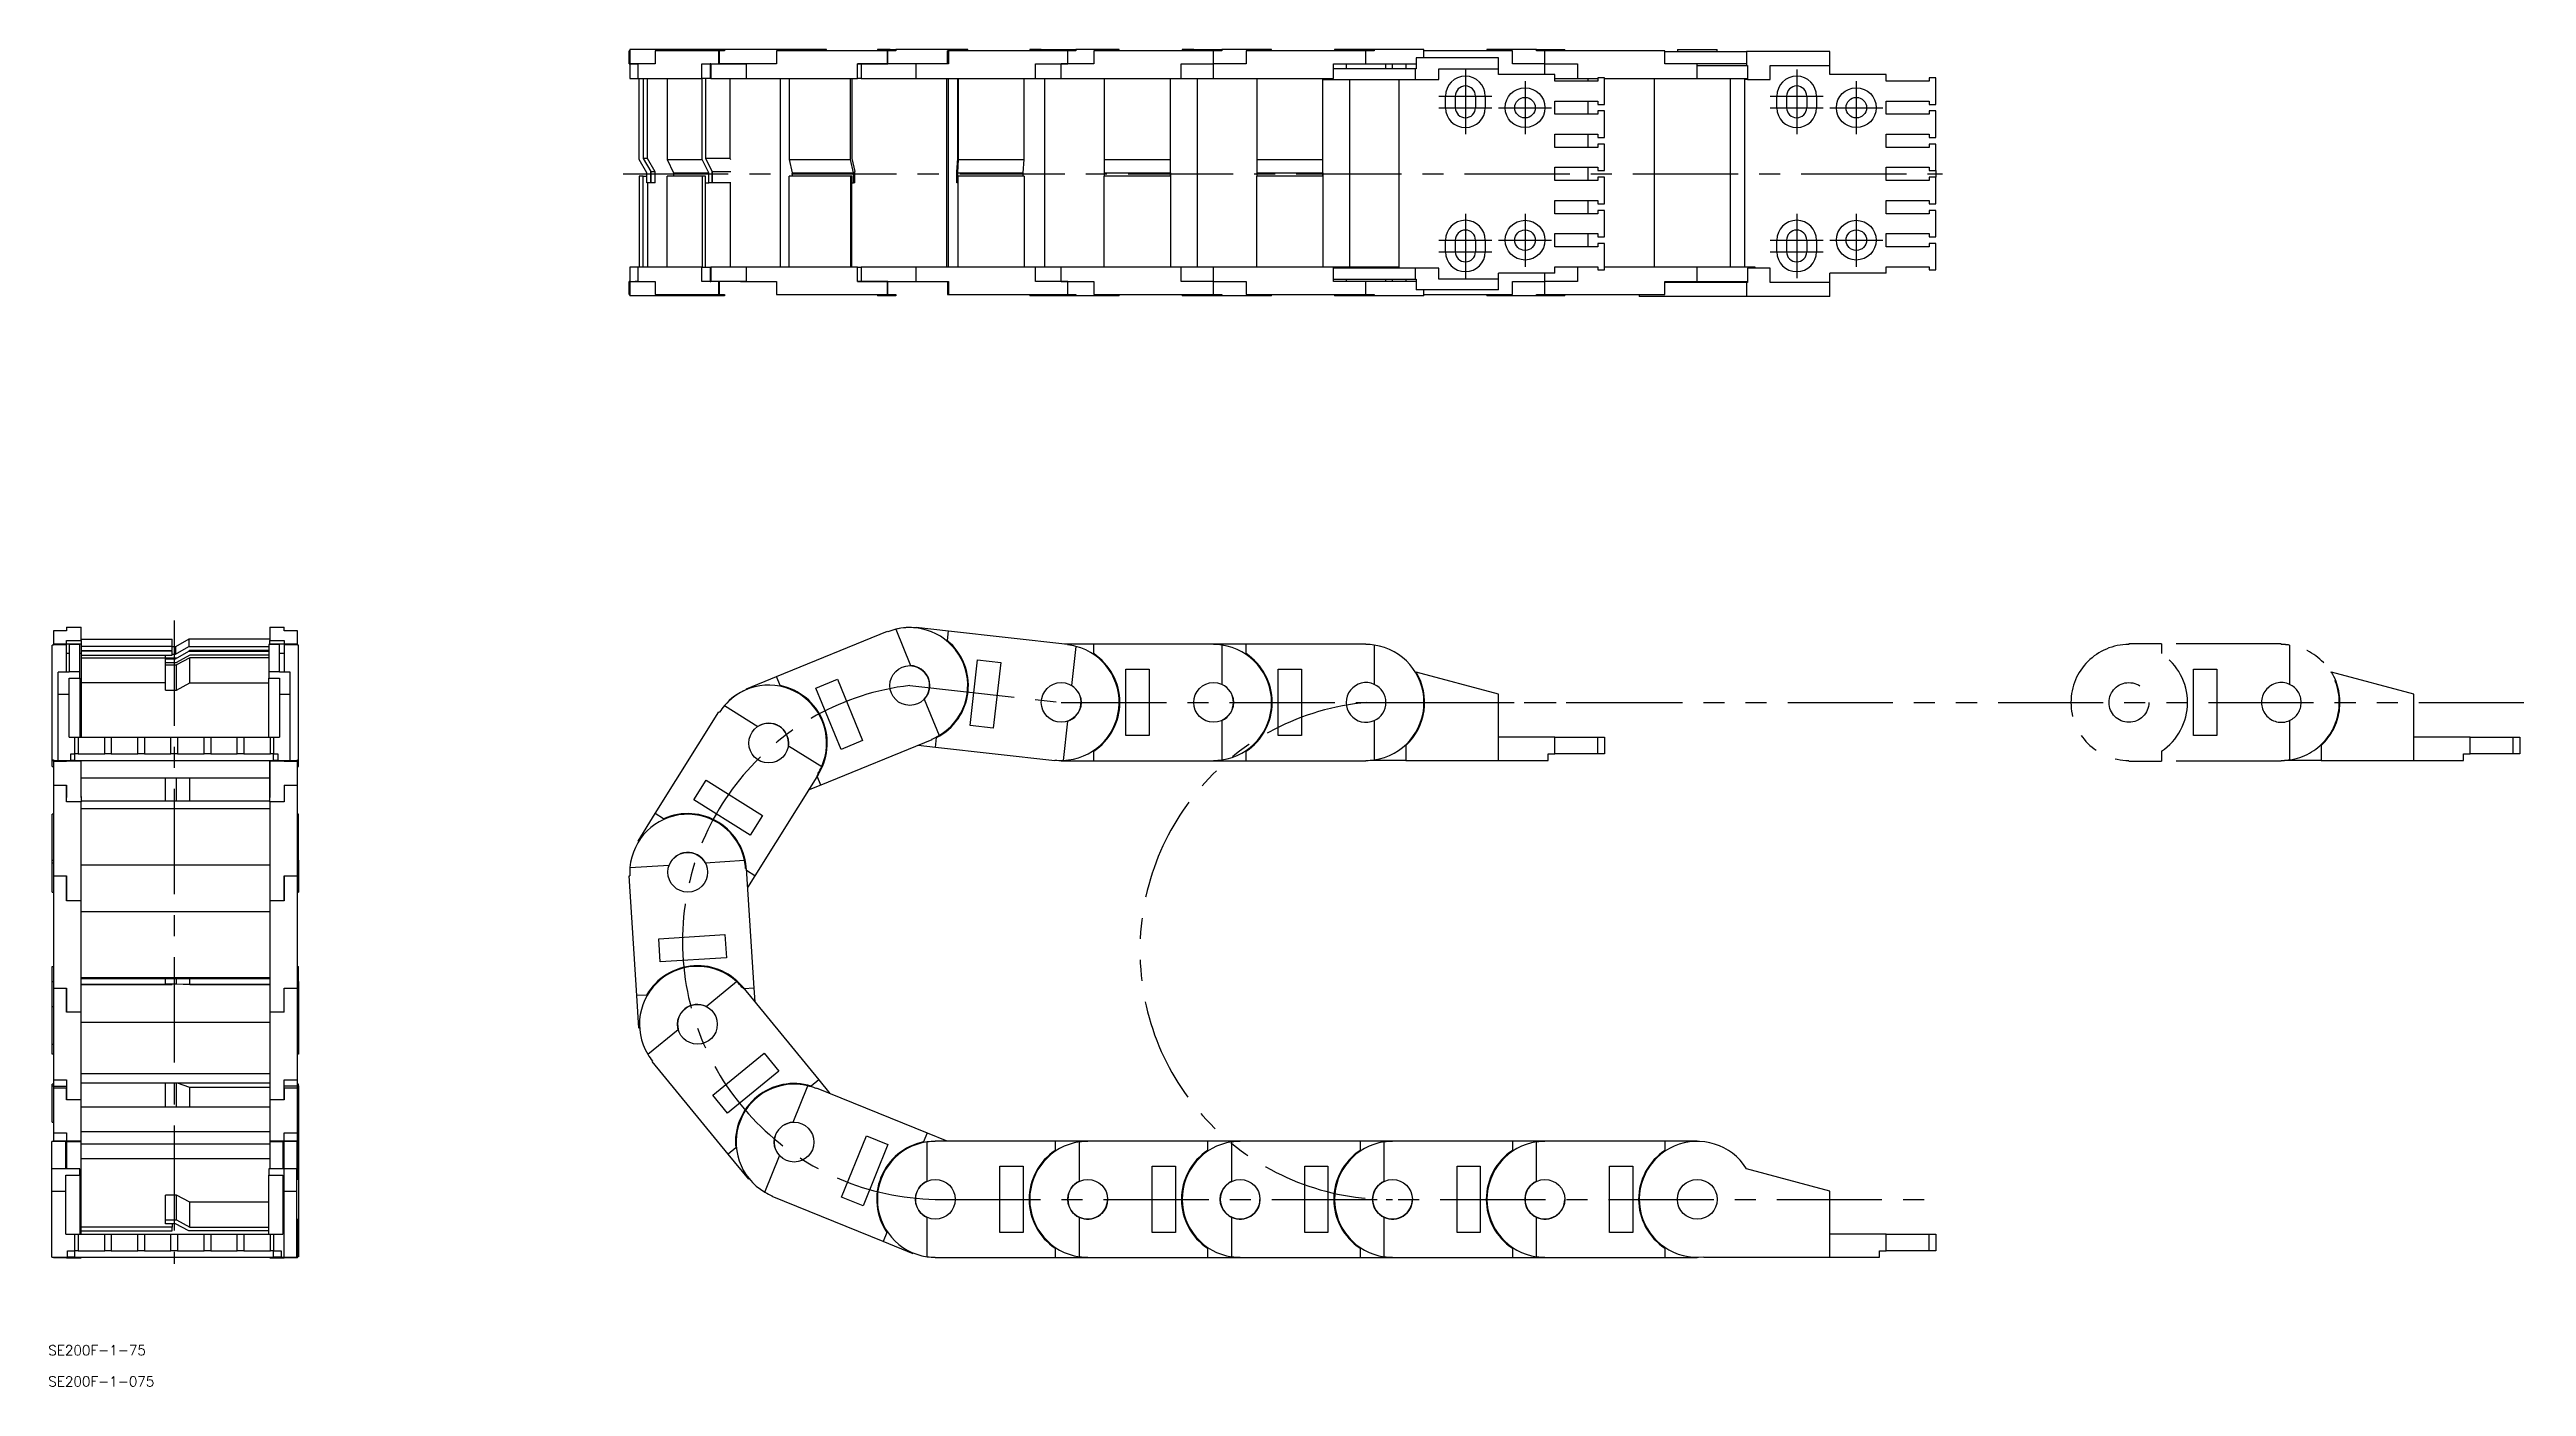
# Model space of a CAD drawing. Extents: x -175 to 573, y -329 to 74.
import ezdxf

# ---------------------------------------------------------------- set-up
doc = ezdxf.new("R2010")
doc.units = 0
doc.linetypes.add('CENTER', pattern=[50.8, 31.75, -6.35, 6.35, -6.35])
doc.linetypes.add('PHANTOM', pattern=[63.5, 31.75, -6.35, 6.35, -6.35, 6.35, -6.35])
doc.layers.get('0').update_dxf_attribs({"linetype": 'CONTINUOUS'})
doc.layers.add('CENTER', color=1, linetype='CONTINUOUS')
doc.styles.get("Standard").update_dxf_attribs({"font": 'txt.shx', "height": 3, "bigfont": 'bigfont.shx'})

# ---------------------------------------------------------------- blocks, each defined once
blk = doc.blocks.new('*U2')
at = {"color": 7, "linetype": 'CONTINUOUS'}
blk.add_text('SE200F-1-075', height=3, dxfattribs=at).set_placement((-175.36, -329.19))
blk = doc.blocks.new('*U3')
at = {"color": 7, "linetype": 'CONTINUOUS'}
blk.add_text('SE200F-1-75', height=3, dxfattribs=at).set_placement((-175.36, -319.77))

msp = doc.modelspace()

# ---------------------------------------------------------------- linework, layer by layer
at = {"color": 7, "linetype": 'CONTINUOUS'}
for p, q in [((0, 70.05), (0, 74)), ((0.164242, 74), (0, 74)), ((0, 70.05), (0.164242, 70.05)), ((0.164242, 74), (0.164242, 70.05)), ((0.219894, 74), (0.164242, 74)), ((0.164242, 70.05), (0.164242, 65.7)), ((0.164242, 70.05), (1.809384, 70.05)), ((2.665969, 70.05), (0.164242, 70.05)), ((2.665969, 70.05), (0.164242, 70.05)), ((28.741947, 74.4), (0.219894, 74.4)), ((28.741947, 74.4), (0.219894, 74.4)), ((0.219894, 74.4), (0.219894, 74)), ((1.809384, 70.05), (1.809384, 70.045)), ((1.809384, 70.045), (2.665969, 70.045)), ((2.665969, 65.7), (2.665969, 70.05)), ((7.869953, 70.05), (2.665969, 70.05)), ((28.741947, 74.4), (3.086746, 74.4)), ((27.092834, 74), (7.869953, 74)), ((7.869953, 74), (7.869953, 70.05)), ((21.888849, 65.7), (21.888849, 70.05)), ((21.888849, 70.05), (27.092834, 70.05)), ((24.397541, 70.045), (24.397541, 65.7)), ((24.591106, 70.045), (24.397541, 70.045)), ((24.591106, 70.05), (24.591106, 65.7)), ((27.092834, 70.05), (27.092834, 74)), ((27.262306, 74), (27.092834, 74)), ((27.092834, 70.05), (27.262306, 70.05)), ((27.262306, 70.05), (27.262306, 74)), ((28.741947, 74), (27.262306, 74)), ((27.262306, 70.05), (33.542825, 70.05)), ((35.400819, 70.05), (27.262306, 70.05)), ((35.400819, 70.05), (27.262306, 70.05)), ((59.591106, 74.4), (28.741947, 74.4)), ((28.741947, 74.4), (28.741947, 74)), ((33.542825, 70.05), (33.542825, 70.045)), ((33.542825, 70.045), (35.400831, 70.045)), ((44.473785, 70.05), (35.400819, 70.05)), ((35.400819, 65.7), (35.400819, 70.05)), ((77.988209, 74), (44.473785, 74)), ((44.473785, 74), (44.473785, 70.05)), ((59.591106, 74), (59.591106, 74.4)), ((86.622727, 70.05), (68.915243, 70.05)), ((68.915243, 70.05), (77.988209, 70.05)), ((68.915243, 65.7), (68.915243, 70.05)), ((70.034297, 70.045), (70.034297, 65.7)), ((78.71564, 74.4), (74.893726, 74.4)), ((74.893726, 74.4), (74.893726, 74)), ((77.988209, 70.05), (77.988209, 74)), ((78.063805, 74), (77.988209, 74)), ((77.988209, 70.05), (78.063805, 70.05)), ((78.063805, 70.05), (78.063805, 74)), ((80.446182, 74), (78.063805, 74)), ((78.678496, 74.4), (78.678496, 74)), ((78.678496, 74.4), (78.71564, 74.4)), ((78.678496, 74.4), (78.71564, 74.4)), ((78.71564, 74.4), (80.446182, 74.4)), ((102.178496, 74.4), (80.446182, 74.4)), ((102.178496, 74.4), (80.446182, 74.4)), ((80.446182, 74.4), (80.446182, 74)), ((86.622727, 65.7), (86.622727, 70.05)), ((86.644947, 70.05), (86.622727, 70.05)), ((86.644947, 65.7), (86.644947, 70.05)), ((96.384279, 70.05), (86.644947, 70.05)), ((96.05536, 70.05), (96.05536, 74)), ((96.384279, 74), (96.05536, 74)), ((96.384279, 74), (96.384279, 70.05)), ((132.360177, 74), (96.384279, 74)), ((102.178496, 74), (102.178496, 74.4)), ((124.393726, 74.4), (120.893726, 74.4)), ((120.893726, 74.4), (120.893726, 74)), ((122.620846, 65.7), (122.620846, 70.05)), ((122.620846, 70.05), (132.360177, 70.05)), ((124.393726, 74.4), (134.802539, 74.4)), ((124.393726, 74.4), (124.393726, 74)), ((140.193726, 70.05), (130.393726, 70.05)), ((130.393726, 65.7), (130.393726, 70.05)), ((132.360177, 70.05), (132.360177, 74)), ((134.802539, 74), (132.360177, 74)), ((133.484223, 74.4), (134.802539, 74.4)), ((133.484223, 74.4), (133.484223, 74)), ((147.893726, 74.4), (134.802539, 74.4)), ((134.802539, 74.4), (134.802539, 74)), ((140.193726, 74), (140.193726, 70.05)), ((176.393726, 74), (140.193726, 74)), ((147.893726, 74), (147.893726, 74.4)), ((166.593726, 65.7), (166.593726, 70.05)), ((166.593726, 70.05), (176.393726, 70.05)), ((170.393726, 74.4), (166.893726, 74.4)), ((166.893726, 74.4), (166.893726, 74)), ((170.393726, 74.4), (178.893726, 74.4)), ((170.393726, 74.4), (170.393726, 74)), ((176.393726, 70.05), (176.393726, 74)), ((178.893726, 74), (176.393726, 74)), ((176.393726, 65.7), (176.393726, 70.05)), ((186.193726, 70.05), (176.393726, 70.05)), ((193.893726, 74.4), (178.893726, 74.4)), ((178.893726, 74.4), (178.893726, 74)), ((222.393726, 74), (186.193726, 74)), ((186.193726, 74), (186.193726, 70.05)), ((193.893726, 74), (193.893726, 74.4)), ((212.593726, 65.7), (212.593726, 70.05)), ((212.593726, 70.05), (222.393726, 70.05)), ((237.258659, 68.6), (212.593734, 68.6)), ((224.893726, 74.4), (212.893726, 74.4)), ((212.893726, 74.4), (212.893726, 74)), ((216.393726, 70.05), (216.393726, 68.6)), ((222.393726, 70.05), (222.393726, 74)), ((224.893726, 74), (222.393726, 74)), ((222.393726, 70.05), (230.793726, 70.05)), ((239.893726, 74.4), (224.893726, 74.4)), ((224.893726, 74.4), (224.893726, 74)), ((228.393726, 68.6), (228.393726, 70.05)), ((230.393726, 68.6), (230.393726, 70.05)), ((230.793726, 70.05), (230.793726, 70.045)), ((230.793726, 70.045), (237.539342, 70.045)), ((234.393726, 70.045), (234.393726, 68.6)), ((237.258659, 68.6), (237.258659, 65.35)), ((237.539342, 68.6), (237.258659, 68.6)), ((262.393726, 71.85), (237.539342, 71.85)), ((237.539342, 71.85), (237.539342, 68.6)), ((239.893726, 71.85), (239.893726, 74.4)), ((266.593726, 74), (239.893726, 74)), ((244.393726, 68.6), (262.393726, 68.6)), ((244.393726, 65.35), (244.393726, 68.6)), ((273.893726, 74.4), (258.893726, 74.4)), ((258.893726, 74.4), (258.893726, 74)), ((262.393726, 68.6), (262.393726, 71.85)), ((262.393726, 66.85), (262.393726, 68.6)), ((266.593726, 70.05), (266.593726, 74)), ((276.393726, 70.05), (266.593726, 70.05)), ((273.893726, 74.4), (282.393726, 74.4)), ((273.893726, 74), (273.893726, 74.4)), ((276.393726, 74), (273.893726, 74)), ((276.393726, 70.05), (276.393726, 74)), ((312.593726, 74), (276.393726, 74)), ((276.393726, 66.85), (276.393726, 70.05)), ((276.393726, 70.05), (286.193726, 70.05)), ((282.393726, 74), (282.393726, 74.4)), ((286.193726, 70.05), (286.193726, 65.7)), ((312.593726, 70.05), (312.593726, 74)), ((322.393726, 70.05), (312.593726, 70.05)), ((312.593734, 73.85), (337.258659, 73.85)), ((316.393726, 74.4), (328.393726, 74.4)), ((316.393726, 74.4), (316.393726, 73.85)), ((322.393726, 65.7), (322.393726, 70.05)), ((337.258659, 70.05), (322.393726, 70.05)), ((322.393726, 69.6), (337.258659, 69.6)), ((328.393726, 73.85), (328.393726, 74.4)), ((337.258659, 73.85), (337.258659, 69.6)), ((362.393726, 73.85), (337.258659, 73.85)), ((337.258659, 69.6), (337.539342, 69.6)), ((337.539342, 69.6), (337.539342, 65.35)), ((344.393726, 69.6), (362.393726, 69.6)), ((344.393726, 65.35), (344.393726, 69.6)), ((362.393726, 69.6), (362.393726, 73.85)), ((362.393726, 66.85), (362.393726, 69.6)), ((0.164242, 65.7), (2.665969, 65.7)), ((0.164242, 65.7), (2.665969, 65.7)), ((2.665969, 65.7), (21.888849, 65.7)), ((3.021481, 41.2), (3.021481, 65.7)), ((4.219057, 65.7), (4.219057, 41.521539)), ((5.489711, 41.521539), (5.489711, 65.7)), ((11.433406, 65.7), (11.433406, 41.2)), ((24.397541, 65.7), (21.888849, 65.7)), ((22.053781, 41.2), (22.053781, 65.7)), ((23.070613, 65.7), (23.070613, 41.521539)), ((24.591106, 65.7), (24.397541, 65.7)), ((24.591106, 65.7), (35.400819, 65.7)), ((24.591106, 65.7), (35.400819, 65.7)), ((30.458341, 41.521539), (30.458341, 65.7)), ((35.400819, 65.7), (68.915243, 65.7)), ((45.525655, 65.7), (45.525655, 8.7)), ((48.267947, 65.7), (48.267947, 41.2)), ((66.784203, 41.2), (66.784203, 65.7)), ((67.237782, 65.7), (67.237782, 41.521539)), ((70.034297, 65.7), (68.915243, 65.7)), ((70.034297, 65.7), (86.622727, 65.7)), ((86.622727, 65.7), (86.644947, 65.7)), ((86.644947, 65.7), (122.620846, 65.7)), ((95.742665, 65.7), (95.742665, 8.7)), ((96.24261, 65.7), (96.24261, 8.7)), ((99.186732, 41.521539), (99.186732, 65.7)), ((99.320051, 65.7), (99.320051, 41.2)), ((119.196238, 41.2), (119.196238, 65.7)), ((122.620846, 65.7), (130.393726, 65.7)), ((125.393726, 65.7), (125.393726, 8.7)), ((130.393726, 65.7), (166.593726, 65.7)), ((143.393726, 65.7), (143.393726, 41.2)), ((163.393726, 41.2), (163.393726, 65.7)), ((166.593726, 65.7), (176.393726, 65.7)), ((171.393726, 65.7), (171.393726, 8.7)), ((176.393726, 65.7), (212.593726, 65.7)), ((189.393726, 65.7), (189.393726, 41.2)), ((209.393726, 41.2), (209.393726, 65.7)), ((209.393892, 65.35), (237.258659, 65.35)), ((217.393726, 65.35), (217.393726, 8.7)), ((232.393726, 8.35), (232.393726, 65.35)), ((237.258659, 65.35), (244.393726, 65.35)), ((246.393726, 56.85), (246.393726, 60.35)), ((249.343726, 60.35), (249.343726, 56.85)), ((255.443726, 60.35), (255.443726, 56.85)), ((258.393726, 60.35), (258.393726, 56.85)), ((279.393726, 66.85), (262.393726, 66.85)), ((279.393726, 64.85), (279.393726, 66.85)), ((292.393726, 64.85), (279.393726, 64.85)), ((279.398481, 65.7), (286.193726, 65.7)), ((286.193726, 65.7), (292.393726, 65.7)), ((289.393726, 65.7), (289.393726, 64.85)), ((294.393726, 65.85), (292.393726, 65.85)), ((292.393726, 65.85), (292.393726, 64.85)), ((294.393726, 57.85), (294.393726, 65.85)), ((294.393726, 65.7), (322.393726, 65.7)), ((309.393726, 65.7), (309.393726, 8.7)), ((322.393726, 65.7), (337.539342, 65.7)), ((332.393726, 8.7), (332.393726, 65.7)), ((336.642937, 65.35), (336.642937, 8.7)), ((337.539342, 65.35), (336.642937, 65.35)), ((337.539342, 65.35), (344.393726, 65.35)), ((346.393726, 56.85), (346.393726, 60.35)), ((349.343726, 60.35), (349.343726, 56.85)), ((355.443726, 60.35), (355.443726, 56.85)), ((358.393726, 60.35), (358.393726, 56.85)), ((379.393726, 66.85), (362.393726, 66.85)), ((379.393726, 64.85), (379.393726, 66.85)), ((392.393726, 64.85), (379.393726, 64.85)), ((394.393726, 65.85), (392.393726, 65.85)), ((392.393726, 65.85), (392.393726, 64.85)), ((394.393726, 57.85), (394.393726, 65.85)), ((279.393726, 58.85), (292.393726, 58.85)), ((279.393726, 54.85), (279.393726, 58.85)), ((292.393726, 54.85), (279.393726, 54.85)), ((289.393726, 58.85), (289.393726, 54.85)), ((292.393726, 58.85), (292.393726, 57.85)), ((292.393726, 57.85), (294.393726, 57.85)), ((294.393726, 55.85), (292.393726, 55.85)), ((292.393726, 55.85), (292.393726, 54.85)), ((294.393726, 47.85), (294.393726, 55.85)), ((379.393726, 58.85), (392.393726, 58.85)), ((379.393726, 54.85), (379.393726, 58.85)), ((392.393726, 54.85), (379.393726, 54.85)), ((392.393726, 58.85), (392.393726, 57.85)), ((392.393726, 57.85), (394.393726, 57.85)), ((394.393726, 55.85), (392.393726, 55.85)), ((392.393726, 55.85), (392.393726, 54.85)), ((394.393726, 47.85), (394.393726, 55.85)), ((279.393726, 44.85), (279.393726, 48.85)), ((279.393726, 48.85), (292.393726, 48.85)), ((289.393726, 48.85), (289.393726, 44.85)), ((292.393726, 48.85), (292.393726, 47.85)), ((292.393726, 47.85), (294.393726, 47.85)), ((294.393726, 45.85), (292.393726, 45.85)), ((292.393726, 45.85), (292.393726, 44.85)), ((294.393726, 37.85), (294.393726, 45.85)), ((379.393726, 48.85), (392.393726, 48.85)), ((379.393726, 44.85), (379.393726, 48.85)), ((392.393726, 48.85), (392.393726, 47.85)), ((392.393726, 47.85), (394.393726, 47.85)), ((394.393726, 45.85), (392.393726, 45.85)), ((392.393726, 45.85), (392.393726, 44.85)), ((394.393726, 37.85), (394.393726, 45.85)), ((5.326216, 37.2), (3.021481, 41.2)), ((4.219057, 41.521539), (6.502357, 37.558741)), ((5.489711, 41.521539), (4.219057, 41.521539)), ((7.794446, 37.521539), (5.489711, 41.521539)), ((6.502357, 34.2), (6.502357, 37.558741)), ((6.502357, 37.558741), (6.503005, 37.557678)), ((6.502357, 37.558741), (6.503005, 37.557678)), ((6.503005, 37.557678), (6.503653, 37.556616)), ((6.503005, 37.557678), (6.503653, 37.556616)), ((6.503653, 37.556616), (6.504301, 37.555554)), ((6.503653, 37.556616), (6.504301, 37.555554)), ((6.504301, 37.555554), (6.504949, 37.554492)), ((6.504301, 37.555554), (6.504949, 37.554492)), ((6.504949, 37.554492), (6.505597, 37.55343)), ((6.504949, 37.554492), (6.505597, 37.55343)), ((6.505597, 37.55343), (6.506245, 37.552367)), ((6.505597, 37.55343), (6.506245, 37.552367)), ((6.506245, 37.552367), (6.506894, 37.551305)), ((6.506245, 37.552367), (6.506894, 37.551305)), ((6.506894, 37.551305), (6.507542, 37.550242)), ((6.506894, 37.551305), (6.507542, 37.550242)), ((6.507542, 37.550242), (6.50819, 37.54918)), ((6.507542, 37.550242), (6.50819, 37.54918)), ((6.50819, 37.54918), (6.508838, 37.548117)), ((6.50819, 37.54918), (6.508838, 37.548117)), ((6.508838, 37.548117), (6.509486, 37.547055)), ((6.508838, 37.548117), (6.509486, 37.547055)), ((6.509486, 37.547055), (6.510135, 37.545992)), ((6.509486, 37.547055), (6.510135, 37.545992)), ((6.510135, 37.545992), (6.510783, 37.544929)), ((6.510135, 37.545992), (6.510783, 37.544929)), ((6.510783, 37.544929), (6.511431, 37.543867)), ((6.510783, 37.544929), (6.511431, 37.543867)), ((6.511431, 37.543867), (6.512079, 37.542804)), ((6.511431, 37.543867), (6.512079, 37.542804)), ((6.512079, 37.542804), (6.512728, 37.541741)), ((6.512079, 37.542804), (6.512728, 37.541741)), ((6.512728, 37.541741), (6.513376, 37.540678)), ((6.512728, 37.541741), (6.513376, 37.540678)), ((6.513376, 37.540678), (6.514025, 37.539615)), ((6.513376, 37.540678), (6.514025, 37.539615)), ((6.514025, 37.539615), (6.514673, 37.538552)), ((6.514025, 37.539615), (6.514673, 37.538552)), ((6.514673, 37.538552), (6.515321, 37.537489)), ((6.514673, 37.538552), (6.515321, 37.537489)), ((6.515321, 37.537489), (6.51597, 37.536426)), ((6.515321, 37.537489), (6.51597, 37.536426)), ((6.51597, 37.536426), (6.516618, 37.535363)), ((6.51597, 37.536426), (6.516618, 37.535363)), ((6.516618, 37.535363), (6.517267, 37.5343)), ((6.516618, 37.535363), (6.517267, 37.5343)), ((6.517267, 37.5343), (6.517915, 37.533237)), ((6.517267, 37.5343), (6.517915, 37.533237)), ((6.517915, 37.533237), (6.518564, 37.532174)), ((6.517915, 37.533237), (6.518564, 37.532174)), ((6.518564, 37.532174), (6.519213, 37.531111)), ((6.518564, 37.532174), (6.519213, 37.531111)), ((6.519213, 37.531111), (6.519861, 37.530047)), ((6.519213, 37.531111), (6.519861, 37.530047)), ((6.519861, 37.530047), (6.52051, 37.528984)), ((6.519861, 37.530047), (6.52051, 37.528984)), ((6.52051, 37.528984), (6.521158, 37.52792)), ((6.52051, 37.528984), (6.521158, 37.52792)), ((6.521158, 37.52792), (6.521807, 37.526857)), ((6.521158, 37.52792), (6.521807, 37.526857)), ((6.521807, 37.526857), (6.522456, 37.525794)), ((6.521807, 37.526857), (6.522456, 37.525794)), ((6.522456, 37.525794), (6.523105, 37.52473)), ((6.522456, 37.525794), (6.523105, 37.52473)), ((6.523105, 37.52473), (6.523753, 37.523666)), ((6.523105, 37.52473), (6.523753, 37.523666)), ((6.523753, 37.523666), (6.524402, 37.522603)), ((6.523753, 37.523666), (6.524402, 37.522603)), ((6.524402, 37.522603), (6.525051, 37.521539)), ((6.524402, 37.522603), (6.525051, 37.521539)), ((6.525051, 37.521539), (6.525051, 34.2)), ((7.794446, 37.521539), (6.525051, 37.521539)), ((7.794446, 34.2), (7.794446, 37.521539)), ((11.433406, 41.2), (13.3903, 37.2)), ((11.433406, 41.2), (22.053781, 41.2)), ((24.010676, 37.2), (22.053781, 41.2)), ((30.458341, 41.521539), (23.070613, 41.521539)), ((23.070613, 41.521539), (25.009308, 37.558741)), ((25.009308, 34.2), (25.009308, 37.558741)), ((25.016986, 37.521539), (25.016986, 34.2)), ((30.66552, 37.521539), (25.016986, 37.521539)), ((30.66552, 41.057424), (30.458341, 41.521539)), ((48.267947, 41.2), (66.784203, 41.2)), ((48.267947, 41.2), (49.14086, 37.2)), ((67.657116, 37.2), (66.784203, 41.2)), ((67.237782, 41.521539), (68.102576, 37.558741)), ((68.102576, 34.2), (68.102576, 37.558741)), ((98.93016, 37.521539), (99.186732, 41.521539)), ((98.93016, 34.2), (98.93016, 37.521539)), ((99.320051, 41.2), (99.063479, 37.2)), ((99.320051, 41.2), (119.196238, 41.2)), ((118.939666, 37.2), (119.196238, 41.2)), ((143.393726, 41.2), (163.393726, 41.2)), ((143.393726, 41.2), (143.393726, 37.2)), ((163.393726, 37.2), (163.393726, 41.2)), ((189.393726, 41.2), (209.393726, 41.2)), ((189.393726, 41.2), (189.393726, 37.2)), ((209.393726, 37.2), (209.393726, 41.2)), ((292.393726, 44.85), (279.393726, 44.85)), ((279.393726, 34.85), (279.393726, 38.85)), ((279.393726, 38.85), (292.393726, 38.85)), ((289.393726, 38.85), (289.393726, 34.85)), ((292.393726, 38.85), (292.393726, 37.85)), ((292.393726, 37.85), (294.393726, 37.85)), ((392.393726, 44.85), (379.393726, 44.85)), ((379.393726, 34.85), (379.393726, 38.85)), ((379.393726, 38.85), (392.393726, 38.85)), ((392.393726, 38.85), (392.393726, 37.85)), ((392.393726, 37.85), (394.393726, 37.85)), ((394.393726, 37.85), (394.393726, 35.85)), ((3.021481, 36.2), (3.021481, 8.7)), ((4.219057, 36.2), (3.021481, 36.2)), ((4.219057, 8.7), (4.219057, 36.2)), ((4.219057, 36.2), (5.326216, 36.2)), ((5.326216, 34.2), (5.326216, 37.2)), ((6.502357, 34.2), (5.326216, 34.2)), ((5.489711, 34.2), (5.489711, 8.7)), ((6.525051, 34.2), (6.502357, 34.2)), ((6.525051, 34.2), (6.502357, 34.2)), ((7.794446, 34.2), (6.525051, 34.2)), ((11.433406, 8.7), (11.433406, 36.2)), ((22.053781, 36.2), (11.433406, 36.2)), ((13.3903, 37.2), (13.3903, 36.2)), ((13.3903, 37.2), (24.010676, 37.2)), ((22.053781, 36.2), (22.053781, 8.7)), ((23.070613, 36.2), (22.053781, 36.2)), ((23.070613, 8.7), (23.070613, 36.2)), ((23.070613, 34.2), (24.010676, 34.2)), ((24.010676, 34.2), (24.010676, 37.2)), ((30.66552, 34.2), (24.010676, 34.2)), ((25.009308, 34.2), (24.010676, 34.2)), ((25.016986, 34.2), (25.009308, 34.2)), ((30.458341, 34.2), (30.458341, 8.7)), ((48.267947, 8.7), (48.267947, 36.2)), ((66.784203, 36.2), (48.267947, 36.2)), ((49.14086, 37.2), (49.14086, 36.2)), ((49.14086, 37.2), (67.657116, 37.2)), ((66.784203, 36.2), (66.784203, 8.7)), ((67.237782, 36.2), (66.784203, 36.2)), ((67.237782, 8.7), (67.237782, 36.2)), ((67.237782, 34.2), (67.657116, 34.2)), ((67.657116, 34.2), (67.657116, 37.2)), ((68.102576, 34.2), (67.657116, 34.2)), ((99.063479, 34.2), (98.93016, 34.2)), ((99.063479, 37.2), (99.063479, 34.2)), ((99.063479, 37.2), (118.939666, 37.2)), ((99.063479, 34.2), (99.186732, 34.2)), ((99.186732, 36.2), (99.186732, 8.7)), ((99.320051, 36.2), (99.186732, 36.2)), ((99.320051, 8.7), (99.320051, 36.2)), ((119.196238, 36.2), (99.320051, 36.2)), ((118.939666, 36.2), (118.939666, 37.2)), ((119.196238, 36.2), (119.196238, 8.7)), ((143.393726, 37.2), (143.393726, 36.2)), ((143.393726, 37.2), (163.393726, 37.2)), ((143.393726, 8.7), (143.393726, 36.2)), ((163.393726, 36.2), (143.393726, 36.2)), ((163.393726, 37.2), (163.393726, 36.2)), ((163.393726, 36.2), (163.393726, 37.2)), ((163.393726, 36.2), (163.393726, 8.7)), ((189.393726, 37.2), (209.393726, 37.2)), ((189.393726, 37.2), (189.393726, 36.2)), ((209.393726, 36.2), (189.393726, 36.2)), ((189.393726, 8.7), (189.393726, 36.2)), ((209.393726, 37.2), (209.393726, 36.2)), ((209.393726, 36.2), (209.393726, 37.2)), ((209.393726, 36.2), (209.393726, 8.7)), ((292.393726, 34.85), (279.393726, 34.85)), ((292.393726, 35.85), (292.393726, 34.85)), ((294.393726, 35.85), (292.393726, 35.85)), ((294.393726, 27.85), (294.393726, 35.85)), ((392.393726, 34.85), (379.393726, 34.85)), ((392.393726, 35.85), (392.393726, 34.85)), ((394.393726, 35.85), (392.393726, 35.85)), ((394.393726, 27.85), (394.393726, 35.85)), ((279.393726, 24.85), (279.393726, 28.85)), ((279.393726, 28.85), (292.393726, 28.85)), ((292.393726, 24.85), (279.393726, 24.85)), ((289.393726, 28.85), (289.393726, 24.85)), ((292.393726, 28.85), (292.393726, 27.85)), ((292.393726, 27.85), (294.393726, 27.85)), ((292.393726, 25.85), (292.393726, 24.85)), ((294.393726, 25.85), (292.393726, 25.85)), ((294.393726, 17.85), (294.393726, 25.85)), ((379.393726, 28.85), (392.393726, 28.85)), ((379.393726, 24.85), (379.393726, 28.85)), ((392.393726, 24.85), (379.393726, 24.85)), ((392.393726, 28.85), (392.393726, 27.85)), ((392.393726, 27.85), (394.393726, 27.85)), ((392.393726, 25.85), (392.393726, 24.85)), ((394.393726, 25.85), (392.393726, 25.85)), ((394.393726, 17.85), (394.393726, 25.85)), ((246.393726, 13.35), (246.393726, 16.85)), ((249.343726, 16.85), (249.343726, 13.35)), ((255.443726, 16.85), (255.443726, 13.35)), ((258.393726, 16.85), (258.393726, 13.35)), ((279.393726, 18.85), (292.393726, 18.85)), ((279.393726, 14.85), (279.393726, 18.85)), ((289.393726, 18.85), (289.393726, 14.85)), ((292.393726, 18.85), (292.393726, 17.85)), ((292.393726, 17.85), (294.393726, 17.85)), ((292.393726, 15.85), (292.393726, 14.85)), ((294.393726, 15.85), (292.393726, 15.85)), ((294.393726, 7.85), (294.393726, 15.85)), ((346.393726, 13.35), (346.393726, 16.85)), ((349.343726, 16.85), (349.343726, 13.35)), ((355.443726, 16.85), (355.443726, 13.35)), ((358.393726, 16.85), (358.393726, 13.35)), ((379.393726, 18.85), (392.393726, 18.85)), ((379.393726, 14.85), (379.393726, 18.85)), ((392.393726, 18.85), (392.393726, 17.85)), ((392.393726, 17.85), (394.393726, 17.85)), ((392.393726, 15.85), (392.393726, 14.85)), ((394.393726, 15.85), (392.393726, 15.85)), ((394.393726, 7.85), (394.393726, 15.85)), ((0.164242, 8.7), (0.164242, 4.35)), ((2.665969, 8.7), (0.164242, 8.7)), ((2.665969, 8.7), (0.164242, 8.7)), ((21.888849, 8.7), (2.665969, 8.7)), ((2.665969, 4.35), (2.665969, 8.7)), ((21.888849, 4.35), (21.888849, 8.7)), ((21.888849, 8.7), (24.397541, 8.7)), ((24.397541, 8.7), (24.397541, 4.355)), ((24.397541, 8.7), (24.591325, 8.7)), ((24.591106, 8.7), (24.591106, 4.35)), ((35.400819, 8.7), (24.591106, 8.7)), ((35.400819, 8.7), (24.591106, 8.7)), ((68.915243, 8.7), (35.400819, 8.7)), ((35.400819, 4.35), (35.400819, 8.7)), ((68.915243, 4.35), (68.915243, 8.7)), ((68.915243, 8.7), (70.034297, 8.7)), ((86.622727, 8.7), (70.034297, 8.7)), ((70.034297, 8.7), (70.034297, 4.355)), ((86.622727, 4.35), (86.622727, 8.7)), ((86.644947, 8.7), (86.622727, 8.7)), ((122.620846, 8.7), (86.644947, 8.7)), ((86.644947, 4.35), (86.644947, 8.7)), ((122.620846, 4.35), (122.620846, 8.7)), ((130.393726, 8.7), (122.620846, 8.7)), ((166.593726, 8.7), (130.393726, 8.7)), ((130.393726, 4.35), (130.393726, 8.7)), ((166.593726, 4.35), (166.593726, 8.7)), ((176.393726, 8.7), (166.593726, 8.7)), ((212.593726, 8.7), (176.393726, 8.7)), ((176.393726, 4.35), (176.393726, 8.7)), ((230.393726, 8.7), (212.593726, 8.7)), ((212.593726, 4.35), (212.593726, 8.7)), ((237.258659, 8.35), (212.593734, 8.35)), ((232.402434, 8.7), (230.393726, 8.7)), ((230.393726, 8.35), (230.393726, 8.7)), ((237.258659, 8.35), (237.258659, 5.1)), ((244.393726, 8.35), (237.258659, 8.35)), ((244.393726, 5.1), (244.393726, 8.35)), ((292.393726, 14.85), (279.393726, 14.85)), ((279.393726, 8.85), (292.393726, 8.85)), ((279.393726, 6.85), (279.393726, 8.85)), ((286.193726, 8.7), (279.398481, 8.7)), ((292.393726, 8.7), (286.193726, 8.7)), ((286.193726, 8.7), (286.193726, 4.35)), ((289.393726, 8.85), (289.393726, 8.7)), ((292.393726, 8.85), (292.393726, 7.85)), ((292.393726, 7.85), (294.393726, 7.85)), ((322.393726, 8.7), (294.393726, 8.7)), ((322.393726, 4.35), (322.393726, 8.7)), ((339.893726, 8.7), (322.393726, 8.7)), ((337.539342, 8.35), (337.539342, 4.1)), ((344.393726, 8.35), (337.539342, 8.35)), ((339.893726, 8.35), (339.893726, 8.7)), ((344.393726, 4.1), (344.393726, 8.35)), ((392.393726, 14.85), (379.393726, 14.85)), ((379.393726, 8.85), (392.393726, 8.85)), ((379.393726, 6.85), (379.393726, 8.85)), ((392.393726, 8.85), (392.393726, 7.85)), ((392.393726, 7.85), (394.393726, 7.85)), ((0, 0.4), (0, 4.35)), ((0.164242, 4.35), (0, 4.35)), ((0, 0.4), (0.164242, 0.4)), ((0.164242, 4.35), (0.164242, 0.4)), ((0.164242, 4.35), (2.665969, 4.35)), ((0.164242, 4.35), (2.665969, 4.35)), ((0.164242, 0.4), (0.219894, 0.4)), ((0.219894, 0.4), (0.219894, 0)), ((28.741947, 0), (0.219894, 0)), ((2.665969, 4.355), (1.809384, 4.355)), ((1.809384, 4.355), (1.809384, 4.35)), ((2.665969, 4.35), (7.869953, 4.35)), ((7.869953, 4.35), (7.869953, 0.4)), ((7.869953, 0.4), (27.092834, 0.4)), ((27.092834, 4.35), (21.888849, 4.35)), ((24.397541, 4.355), (24.591106, 4.355)), ((27.092834, 0.4), (27.092834, 4.35)), ((27.262306, 4.35), (27.092834, 4.35)), ((27.092834, 0.4), (27.262306, 0.4)), ((27.262306, 0.4), (27.262306, 4.35)), ((33.542825, 4.35), (27.262306, 4.35)), ((27.262306, 0.4), (28.741947, 0.4)), ((28.741947, 0.4), (28.741947, 0)), ((35.400831, 4.355), (33.542825, 4.355)), ((33.542825, 4.355), (33.542825, 4.35)), ((33.542825, 4.35), (35.400819, 4.35)), ((35.400819, 4.35), (44.473785, 4.35)), ((44.473785, 4.35), (44.473785, 0.4)), ((44.473785, 0.4), (77.988209, 0.4)), ((68.915243, 4.35), (86.622727, 4.35)), ((77.988209, 4.35), (68.915243, 4.35)), ((74.893726, 0.4), (74.893726, 0)), ((78.678496, 0), (74.893726, 0)), ((77.988209, 0.4), (77.988209, 4.35)), ((78.063805, 4.35), (77.988209, 4.35)), ((77.988209, 0.4), (78.063805, 0.4)), ((78.063805, 0.4), (78.063805, 4.35)), ((78.063805, 0.4), (80.446182, 0.4)), ((78.678496, 0.4), (78.678496, 0)), ((78.71564, 0), (78.678496, 0)), ((78.71564, 0), (78.678496, 0)), ((80.446182, 0), (78.71564, 0)), ((80.446182, 0.4), (80.446182, 0)), ((86.622727, 4.35), (86.644947, 4.35)), ((86.652464, 4.35), (86.622727, 4.35)), ((86.644947, 4.35), (96.384279, 4.35)), ((96.05536, 4.35), (96.05536, 0.4)), ((96.05536, 0.4), (96.384279, 0.4)), ((96.384279, 4.35), (96.384279, 0.4)), ((96.384279, 0.4), (132.360177, 0.4)), ((120.893726, 0.4), (120.893726, 0)), ((124.393726, 0), (120.893726, 0)), ((132.360177, 4.35), (122.620846, 4.35)), ((124.393726, 0.4), (124.393726, 0)), ((133.484223, 0), (124.393726, 0)), ((130.393726, 4.35), (140.193726, 4.35)), ((132.272276, 0), (130.953959, 0)), ((133.484223, 0), (132.272276, 0)), ((132.360177, 0.4), (132.360177, 4.35)), ((132.360177, 0.4), (134.802539, 0.4)), ((134.802539, 0), (133.484223, 0)), ((134.802539, 0.4), (134.802539, 0)), ((147.893726, 0), (134.802539, 0)), ((140.193726, 4.35), (140.193726, 0.4)), ((140.193726, 0.4), (176.393726, 0.4)), ((147.893726, 0), (147.893726, 0.4)), ((176.393726, 4.35), (166.593726, 4.35)), ((166.893726, 0.4), (166.893726, 0)), ((170.393726, 0), (166.893726, 0)), ((170.393726, 0.4), (170.393726, 0)), ((178.893726, 0), (170.393726, 0)), ((176.393726, 0.4), (176.393726, 4.35)), ((176.393726, 4.35), (186.193726, 4.35)), ((176.393726, 0.4), (178.893726, 0.4)), ((178.893726, 0.4), (178.893726, 0)), ((193.893726, 0), (178.893726, 0)), ((186.193726, 4.35), (186.193726, 0.4)), ((186.193726, 0.4), (222.393726, 0.4)), ((193.893726, 0), (193.893726, 0.4)), ((222.393726, 4.35), (212.593726, 4.35)), ((212.593734, 5.1), (237.258659, 5.1)), ((212.893726, 0.4), (212.893726, 0)), ((224.893726, 0), (212.893726, 0)), ((216.393726, 5.1), (216.393726, 4.35)), ((222.393726, 0.4), (222.393726, 4.35)), ((230.793726, 4.35), (222.393726, 4.35)), ((222.393726, 0.4), (224.893726, 0.4)), ((224.893726, 0), (224.393726, 0)), ((224.893726, 0.4), (224.893726, 0)), ((239.893726, 0), (224.893726, 0)), ((228.393726, 4.35), (228.393726, 5.1)), ((230.393726, 4.35), (230.393726, 5.1)), ((237.539342, 4.355), (230.793726, 4.355)), ((230.793726, 4.355), (230.793726, 4.35)), ((234.393726, 5.1), (234.393726, 4.355)), ((237.258659, 5.1), (237.539342, 5.1)), ((237.539342, 5.1), (237.539342, 1.85)), ((262.393726, 1.85), (237.539342, 1.85)), ((239.893726, 0), (239.893726, 1.85)), ((239.893726, 0.4), (266.593726, 0.4)), ((262.393726, 5.1), (244.393726, 5.1)), ((258.893726, 0.4), (258.893726, 0)), ((273.893726, 0), (258.893726, 0)), ((279.393726, 6.85), (262.393726, 6.85)), ((262.393726, 5.1), (262.393726, 6.85)), ((262.393726, 1.85), (262.393726, 5.1)), ((266.593726, 0.4), (266.593726, 4.35)), ((266.593726, 4.35), (276.393726, 4.35)), ((273.893726, 0.4), (276.393726, 0.4)), ((273.893726, 0), (273.893726, 0.4)), ((282.393726, 0), (273.893726, 0)), ((276.393726, 4.35), (276.393726, 6.85)), ((276.393726, 0.4), (276.393726, 4.35)), ((286.193726, 4.35), (276.393726, 4.35)), ((276.393726, 0.4), (312.593726, 0.4)), ((282.393726, 0), (282.393726, 0.4)), ((304.893726, 0.4), (304.893726, -0.15)), ((312.593726, 4.35), (322.393726, 4.35)), ((312.593726, 0.4), (312.593726, 4.35)), ((337.258659, 4.1), (312.593734, 4.1)), ((316.393726, 4.35), (316.393726, 4.1)), ((322.393726, 4.35), (337.539342, 4.35)), ((328.393726, 4.1), (328.393726, 4.35)), ((332.393726, 4.1), (332.393726, 4.35)), ((337.258659, 4.1), (337.258659, -0.15)), ((337.539342, 4.1), (337.258659, 4.1)), ((362.393726, 4.1), (344.393726, 4.1)), ((379.393726, 6.85), (362.393726, 6.85)), ((362.393726, 4.1), (362.393726, 6.85)), ((362.393726, -0.15), (362.393726, 4.1)), ((337.258659, -0.15), (304.893726, -0.15)), ((362.393726, -0.15), (337.258659, -0.15)), ((-169.830106, -101.08877), (-173.780106, -101.08877)), ((-173.780106, -101.08877), (-173.780106, -105.000977)), ((-169.830106, -100), (-165.480106, -100)), ((-169.830106, -100), (-169.830106, -101.08877)), ((-169.830106, -104.021782), (-165.480106, -104.021782)), ((-169.830106, -105.000977), (-169.830106, -104.021782)), ((-165.480106, -104.021782), (-165.480106, -100)), ((-165.480106, -103.630667), (-137.980106, -103.630667)), ((-165.480106, -104.021782), (-165.480106, -105.000977)), ((-137.980106, -105.852646), (-137.980106, -103.630667)), ((-132.980106, -103.630667), (-136.980106, -105.925772)), ((-108.480106, -103.630667), (-132.980106, -103.630667)), ((-132.980106, -103.630667), (-132.980106, -105.852646)), ((-108.480106, -100), (-104.130106, -100)), ((-108.480106, -100), (-108.480106, -104.021782)), ((-108.480106, -104.021782), (-104.130106, -104.021782)), ((-108.480106, -105.000977), (-108.480106, -104.021782)), ((-104.130106, -101.08877), (-104.130106, -100)), ((-100.180106, -101.08877), (-104.130106, -101.08877)), ((-104.130106, -104.021782), (-104.130106, -105.000977)), ((-100.180106, -105.000977), (-100.180106, -101.08877)), ((44.473785, -114.886499), (77.988209, -101.203539)), ((77.988209, -101.203539), (78.063805, -101.388702)), ((80.446182, -100.609922), (84.931378, -111.595757)), ((86.622727, -100.198762), (86.644947, -100)), ((86.644947, -100), (96.384279, -101.08877)), ((96.05536, -104.031039), (96.384279, -101.08877)), ((96.384279, -101.08877), (132.360177, -105.110551)), ((-174.180106, -140.021485), (-174.180106, -105.380469)), ((-173.780106, -105.380469), (-174.180106, -105.380469)), ((-173.780106, -105.000977), (-169.830106, -105.000977)), ((-173.780106, -105.000977), (-173.780106, -105.200977)), ((-173.780106, -105.200977), (-169.830106, -105.200977)), ((-173.780106, -105.200977), (-173.780106, -105.380469)), ((-169.830106, -105.000977), (-165.480106, -105.000977)), ((-169.830106, -105.200977), (-169.830106, -105.000977)), ((-169.830106, -107.348778), (-169.830106, -105.200977)), ((-169.825106, -107.348778), (-169.830106, -107.348778)), ((-169.825106, -113.541299), (-169.825106, -107.348778)), ((-169.080106, -107.961574), (-169.825106, -107.961574)), ((-169.080106, -105.200977), (-169.080106, -113.466056)), ((-165.830106, -105.200977), (-169.080106, -105.200977)), ((-165.830106, -113.466056), (-165.830106, -105.200977)), ((-165.480106, -107.961574), (-165.830106, -107.961574)), ((-165.480106, -105.000977), (-165.480106, -107.961574)), ((-137.980106, -105.852646), (-165.480106, -105.852646)), ((-165.480106, -107.045217), (-137.980106, -107.045217)), ((-137.980106, -107.200977), (-165.480106, -107.200977)), ((-165.480106, -107.961574), (-165.480106, -133.239936)), ((-165.480106, -108.400977), (-137.980106, -108.400977)), ((-165.480106, -109.265073), (-139.980106, -109.265073)), ((-139.980106, -107.045217), (-139.980106, -107.200977)), ((-139.980106, -109.318976), (-139.980106, -108.400977)), ((-139.980106, -109.318976), (-136.648588, -109.318976)), ((-139.980106, -109.33812), (-139.980106, -109.318976)), ((-136.681747, -109.33812), (-139.980106, -109.33812)), ((-139.980106, -109.510378), (-136.980106, -109.510378)), ((-139.980106, -110.6889), (-139.980106, -109.510378)), ((-139.980106, -110.6889), (-136.621365, -110.6889)), ((-139.980106, -111.383261), (-139.980106, -110.6889)), ((-139.980106, -110.710378), (-139.980106, -110.6889)), ((-136.658567, -110.710378), (-139.980106, -110.710378)), ((-139.980106, -111.383261), (-136.621365, -111.383261)), ((-139.980106, -111.410635), (-139.980106, -111.383261)), ((-136.658567, -111.410635), (-139.980106, -111.410635)), ((-139.980106, -118.962792), (-139.980106, -111.410635)), ((-137.980106, -107.045217), (-137.980106, -105.852646)), ((-136.980106, -105.925772), (-137.980106, -105.925772)), ((-137.980106, -108.400977), (-137.980106, -107.200977)), ((-137.980106, -108.14775), (-136.980106, -108.14775)), ((-137.980106, -109.33812), (-137.980106, -109.510378)), ((-136.980106, -108.14775), (-132.980106, -105.852646)), ((-136.980106, -105.925772), (-136.980106, -108.14775)), ((-136.980106, -109.510378), (-132.980106, -107.200977)), ((-136.621365, -110.6889), (-136.658567, -110.710378)), ((-136.657503, -111.409853), (-136.658567, -111.410635)), ((-136.657503, -111.409853), (-136.658567, -111.410635)), ((-136.658567, -118.962792), (-136.658567, -111.410635)), ((-136.65644, -111.40907), (-136.657503, -111.409853)), ((-136.65644, -111.40907), (-136.657503, -111.409853)), ((-136.655376, -111.408288), (-136.65644, -111.40907)), ((-136.655376, -111.408288), (-136.65644, -111.40907)), ((-136.654312, -111.407506), (-136.655376, -111.408288)), ((-136.654312, -111.407506), (-136.655376, -111.408288)), ((-136.653249, -111.406723), (-136.654312, -111.407506)), ((-136.653249, -111.406723), (-136.654312, -111.407506)), ((-136.652186, -111.405941), (-136.653249, -111.406723)), ((-136.652186, -111.405941), (-136.653249, -111.406723)), ((-136.651122, -111.405159), (-136.652186, -111.405941)), ((-136.651122, -111.405159), (-136.652186, -111.405941)), ((-136.650059, -111.404376), (-136.651122, -111.405159)), ((-136.650059, -111.404376), (-136.651122, -111.405159)), ((-136.648995, -111.403594), (-136.650059, -111.404376)), ((-136.648995, -111.403594), (-136.650059, -111.404376)), ((-136.647932, -111.402812), (-136.648995, -111.403594)), ((-136.647932, -111.402812), (-136.648995, -111.403594)), ((-136.646869, -111.40203), (-136.647932, -111.402812)), ((-136.646869, -111.40203), (-136.647932, -111.402812)), ((-136.645806, -111.401248), (-136.646869, -111.40203)), ((-136.645806, -111.401248), (-136.646869, -111.40203)), ((-136.644743, -111.400465), (-136.645806, -111.401248)), ((-136.644743, -111.400465), (-136.645806, -111.401248)), ((-136.64368, -111.399683), (-136.644743, -111.400465)), ((-136.64368, -111.399683), (-136.644743, -111.400465)), ((-136.642617, -111.398901), (-136.64368, -111.399683)), ((-136.642617, -111.398901), (-136.64368, -111.399683)), ((-136.641554, -111.398119), (-136.642617, -111.398901)), ((-136.641554, -111.398119), (-136.642617, -111.398901)), ((-136.640491, -111.397337), (-136.641554, -111.398119)), ((-136.640491, -111.397337), (-136.641554, -111.398119)), ((-136.639428, -111.396555), (-136.640491, -111.397337)), ((-136.639428, -111.396555), (-136.640491, -111.397337)), ((-136.638365, -111.395773), (-136.639428, -111.396555)), ((-136.638365, -111.395773), (-136.639428, -111.396555)), ((-136.637302, -111.394991), (-136.638365, -111.395773)), ((-136.637302, -111.394991), (-136.638365, -111.395773)), ((-136.636239, -111.394208), (-136.637302, -111.394991)), ((-136.636239, -111.394208), (-136.637302, -111.394991)), ((-136.635177, -111.393426), (-136.636239, -111.394208)), ((-136.635177, -111.393426), (-136.636239, -111.394208)), ((-136.634114, -111.392644), (-136.635177, -111.393426)), ((-136.634114, -111.392644), (-136.635177, -111.393426)), ((-136.633051, -111.391862), (-136.634114, -111.392644)), ((-136.633051, -111.391862), (-136.634114, -111.392644)), ((-136.631989, -111.39108), (-136.633051, -111.391862)), ((-136.631989, -111.39108), (-136.633051, -111.391862)), ((-136.630926, -111.390298), (-136.631989, -111.39108)), ((-136.630926, -111.390298), (-136.631989, -111.39108)), ((-136.629864, -111.389516), (-136.630926, -111.390298)), ((-136.629864, -111.389516), (-136.630926, -111.390298)), ((-136.628801, -111.388734), (-136.629864, -111.389516)), ((-136.628801, -111.388734), (-136.629864, -111.389516)), ((-136.627739, -111.387952), (-136.628801, -111.388734)), ((-136.627739, -111.387952), (-136.628801, -111.388734)), ((-136.626676, -111.38717), (-136.627739, -111.387952)), ((-136.626676, -111.38717), (-136.627739, -111.387952)), ((-136.625614, -111.386388), (-136.626676, -111.38717)), ((-136.625614, -111.386388), (-136.626676, -111.38717)), ((-136.624552, -111.385607), (-136.625614, -111.386388)), ((-136.624552, -111.385607), (-136.625614, -111.386388)), ((-136.62349, -111.384825), (-136.624552, -111.385607)), ((-136.62349, -111.384825), (-136.624552, -111.385607)), ((-136.622428, -111.384043), (-136.62349, -111.384825)), ((-136.622428, -111.384043), (-136.62349, -111.384825)), ((-136.621365, -111.383261), (-136.622428, -111.384043)), ((-136.621365, -111.383261), (-136.622428, -111.384043)), ((-132.658567, -108.400977), (-136.621365, -110.6889)), ((-132.658567, -109.265073), (-136.621365, -111.383261)), ((-132.980106, -105.852646), (-108.830106, -105.852646)), ((-132.980106, -107.200977), (-108.830106, -107.200977)), ((-132.658567, -107.045217), (-132.930032, -107.200977)), ((-108.830106, -107.045217), (-132.658567, -107.045217)), ((-108.830106, -108.400977), (-132.658567, -108.400977)), ((-108.830106, -109.265073), (-132.658567, -109.265073)), ((-132.658567, -116.824719), (-132.658567, -109.265073)), ((-108.830106, -105.200977), (-108.830106, -113.466056)), ((-105.580106, -105.200977), (-108.830106, -105.200977)), ((-108.480106, -105.000977), (-104.130106, -105.000977)), ((-108.480106, -105.200977), (-108.480106, -105.000977)), ((-105.580106, -113.466056), (-105.580106, -105.200977)), ((-104.135106, -107.961574), (-105.580106, -107.961574)), ((-104.135106, -107.348778), (-104.135106, -113.541299)), ((-104.130106, -107.348778), (-104.135106, -107.348778)), ((-104.130106, -105.000977), (-100.180106, -105.000977)), ((-104.130106, -105.000977), (-104.130106, -105.200977)), ((-104.130106, -105.200977), (-100.180106, -105.200977)), ((-104.130106, -105.200977), (-104.130106, -107.348778)), ((-100.180106, -105.200977), (-100.180106, -105.000977)), ((-100.180106, -105.309313), (-100.180106, -105.110551)), ((-100.180106, -105.380469), (-100.180106, -105.200977)), ((-100.180106, -105.380469), (-100.180106, -105.200977)), ((-99.780106, -105.380469), (-100.180106, -105.380469)), ((-99.780106, -140.021485), (-99.780106, -105.380469)), ((-99.780106, -140.192007), (-99.780106, -105.765441)), ((-99.780106, -140.192007), (-99.780106, -105.765441)), ((102.946789, -129.694949), (105.168768, -109.818762)), ((105.168768, -109.818762), (112.125433, -110.596454)), ((112.125433, -110.596454), (109.903454, -130.472641)), ((131.380004, -105.000977), (140.193726, -105.000977)), ((132.360177, -105.110551), (132.337957, -105.309313)), ((134.802539, -105.765441), (133.484223, -117.558134)), ((140.193726, -105.000977), (176.393726, -105.000977)), ((140.193726, -107.961574), (140.193726, -105.000977)), ((176.393726, -105.000977), (186.193726, -105.000977)), ((176.393726, -105.000977), (176.393726, -105.200977)), ((178.893726, -105.380469), (178.893726, -117.246621)), ((186.193726, -105.000977), (222.393726, -105.000977)), ((186.193726, -107.961574), (186.193726, -105.000977)), ((222.393726, -105.000977), (222.393726, -105.200977)), ((224.893726, -105.380469), (224.893726, -117.246621)), ((-169.080106, -113.541265), (-172.330106, -113.541265)), ((-172.330106, -120.200977), (-172.330106, -113.541265)), ((-165.830106, -113.466056), (-169.080106, -113.466056)), ((-169.080106, -113.466056), (-169.080106, -113.541265)), ((-169.080106, -115.377892), (-165.830106, -115.377892)), ((-169.080106, -120.200977), (-169.080106, -115.377892)), ((-165.830106, -115.377892), (-165.830106, -113.466056)), ((-165.830106, -115.377892), (-165.830106, -133.200977)), ((-139.980106, -116.824719), (-165.480106, -116.824719)), ((-139.980106, -118.962792), (-136.658567, -118.962792)), ((-136.658567, -118.962792), (-132.658567, -116.824719)), ((-132.658567, -116.824719), (-108.830106, -116.824719)), ((-105.580106, -113.466056), (-108.830106, -113.466056)), ((-108.830106, -113.466056), (-108.830106, -115.377892)), ((-108.830106, -115.377892), (-105.580106, -115.377892)), ((-108.830106, -133.200977), (-108.830106, -115.377892)), ((-105.580106, -113.541265), (-105.580106, -113.466056)), ((-102.330106, -113.541265), (-105.580106, -113.541265)), ((-105.580106, -115.377892), (-105.580106, -120.200977)), ((-102.330106, -120.200977), (-102.330106, -113.541265)), ((35.400819, -118.590725), (44.473785, -114.886499)), ((35.476416, -118.775888), (35.400819, -118.590725)), ((45.592838, -117.627457), (44.473785, -114.886499)), ((56.364633, -118.348829), (62.845323, -115.702953)), ((63.924279, -136.865085), (56.364633, -118.348829)), ((62.845323, -115.702953), (70.404969, -134.219209)), ((149.893726, -112.700977), (156.893726, -112.700977)), ((149.893726, -132.700977), (149.893726, -112.700977)), ((156.893726, -112.700977), (156.893726, -132.700977)), ((195.893726, -132.700977), (195.893726, -112.700977)), ((195.893726, -112.700977), (202.893726, -112.700977)), ((202.893726, -112.700977), (202.893726, -132.700977)), ((237.258659, -113.466056), (237.539342, -113.541265)), ((262.393726, -120.200977), (237.539342, -113.541265)), ((-172.330106, -140.200977), (-172.330106, -120.200977)), ((-172.330106, -120.200977), (-169.080106, -120.200977)), ((-169.080106, -133.200977), (-169.080106, -120.200977)), ((-105.580106, -120.200977), (-105.580106, -133.200977)), ((-105.580106, -120.200977), (-102.330106, -120.200977)), ((-102.330106, -140.200977), (-102.330106, -120.200977)), ((7.869953, -156.253013), (27.092834, -125.57858)), ((27.092834, -125.57858), (27.262306, -125.684784)), ((28.741947, -123.661697), (38.79685, -129.962847)), ((89.054678, -121.695183), (93.539874, -132.681018)), ((262.393726, -140.200977), (262.393726, -120.200977)), ((-169.080106, -133.200977), (-167.330106, -133.200977)), ((-167.330106, -138.200977), (-167.330106, -133.200977)), ((-167.330106, -133.200977), (-166.330106, -133.200977)), ((-166.330106, -133.200977), (-158.330106, -133.200977)), ((-166.330106, -133.200977), (-166.330106, -138.200977)), ((-158.330106, -138.200977), (-158.330106, -133.200977)), ((-158.330106, -133.200977), (-156.330106, -133.200977)), ((-156.330106, -133.200977), (-156.330106, -138.200977)), ((-156.330106, -133.200977), (-148.330106, -133.200977)), ((-148.330106, -138.200977), (-148.330106, -133.200977)), ((-148.330106, -133.200977), (-146.330106, -133.200977)), ((-146.330106, -133.200977), (-146.330106, -138.200977)), ((-146.330106, -133.200977), (-138.330106, -133.200977)), ((-138.330106, -133.200977), (-136.330106, -133.200977)), ((-138.330106, -138.200977), (-138.330106, -133.200977)), ((-136.330106, -133.200977), (-136.330106, -138.200977)), ((-136.330106, -133.200977), (-128.330106, -133.200977)), ((-128.330106, -138.200977), (-128.330106, -133.200977)), ((-128.330106, -133.200977), (-126.330106, -133.200977)), ((-126.330106, -133.200977), (-126.330106, -138.200977)), ((-126.330106, -133.200977), (-118.330106, -133.200977)), ((-118.330106, -138.200977), (-118.330106, -133.200977)), ((-118.330106, -133.200977), (-116.330106, -133.200977)), ((-116.330106, -133.200977), (-108.330106, -133.200977)), ((-116.330106, -133.200977), (-116.330106, -138.200977)), ((-108.330106, -138.200977), (-108.330106, -133.200977)), ((-108.330106, -133.200977), (-107.330106, -133.200977)), ((-107.330106, -133.200977), (-107.330106, -138.200977)), ((-107.330106, -133.200977), (-105.580106, -133.200977)), ((91.368783, -133.977313), (57.854359, -147.660272)), ((70.404969, -134.219209), (63.924279, -136.865085)), ((91.293186, -133.79215), (91.368783, -133.977313)), ((92.451376, -136.269621), (92.780295, -133.327352)), ((109.903454, -130.472641), (102.946789, -129.694949)), ((132.272276, -128.399314), (130.953959, -140.192007)), ((156.893726, -132.700977), (149.893726, -132.700977)), ((178.893726, -128.155333), (178.893726, -140.021485)), ((202.893726, -132.700977), (195.893726, -132.700977)), ((224.893726, -128.155333), (224.893726, -140.021485)), ((279.393726, -133.200977), (262.393726, -133.200977)), ((279.393726, -138.200977), (279.393726, -133.200977)), ((279.393726, -133.200977), (292.393726, -133.200977)), ((292.393726, -138.200977), (292.393726, -133.200977)), ((292.393726, -133.200977), (294.393726, -133.200977)), ((294.393726, -133.200977), (294.393726, -138.200977)), ((-174.180106, -140.192007), (-174.180106, -140.021485)), ((-174.180106, -140.192007), (-174.180106, -140.021485)), ((-174.180106, -140.021485), (-173.780106, -140.021485)), ((-174.180106, -140.192007), (-173.780106, -140.192007)), ((-174.180106, -142.056727), (-174.180106, -140.192007)), ((-174.180106, -142.056727), (-174.180106, -140.192007)), ((-173.780106, -140.021485), (-173.780106, -140.200977)), ((-173.780106, -140.021485), (-173.780106, -140.200977)), ((-173.780106, -140.200977), (-172.330106, -140.200977)), ((-173.780106, -140.200977), (-173.780106, -140.400977)), ((-173.780106, -140.400977), (-169.830106, -140.400977)), ((-173.780106, -140.400977), (-173.780106, -147.660272)), ((-172.330106, -140.200977), (-168.580106, -140.200977)), ((-169.830106, -140.400977), (-169.830106, -140.200977)), ((-165.480106, -140.400977), (-169.830106, -140.400977)), ((-168.580106, -138.200977), (-167.330106, -138.200977)), ((-168.580106, -140.200977), (-168.580106, -138.200977)), ((-167.330106, -140.200977), (-168.580106, -140.200977)), ((-167.330106, -140.200977), (-167.330106, -138.200977)), ((-166.330106, -138.200977), (-167.330106, -138.200977)), ((-167.330106, -140.200977), (-107.330106, -140.200977)), ((-166.330106, -138.200977), (-158.330106, -138.200977)), ((-165.480106, -140.200977), (-165.480106, -140.400977)), ((-165.480106, -151.364499), (-165.480106, -140.400977)), ((-156.330106, -138.200977), (-158.330106, -138.200977)), ((-156.330106, -138.200977), (-148.330106, -138.200977)), ((-146.330106, -138.200977), (-148.330106, -138.200977)), ((-146.330106, -138.200977), (-138.330106, -138.200977)), ((-136.330106, -138.200977), (-138.330106, -138.200977)), ((-136.330106, -138.200977), (-128.330106, -138.200977)), ((-126.330106, -138.200977), (-128.330106, -138.200977)), ((-126.330106, -138.200977), (-118.330106, -138.200977)), ((-116.330106, -138.200977), (-118.330106, -138.200977)), ((-116.330106, -138.200977), (-108.330106, -138.200977)), ((-108.480106, -140.400977), (-108.480106, -140.200977)), ((-108.480106, -152.677612), (-108.480106, -140.216985)), ((-104.130106, -140.400977), (-108.480106, -140.400977)), ((-108.480106, -140.400977), (-108.480106, -151.364499)), ((-107.330106, -138.200977), (-108.330106, -138.200977)), ((-107.330106, -138.200977), (-106.080106, -138.200977)), ((-107.330106, -140.200977), (-107.330106, -138.200977)), ((-106.080106, -140.200977), (-107.330106, -140.200977)), ((-106.080106, -138.200977), (-106.080106, -140.200977)), ((-106.080106, -140.200977), (-102.330106, -140.200977)), ((-104.130106, -140.200977), (-104.130106, -140.400977)), ((-104.130106, -140.400977), (-100.180106, -140.400977)), ((-102.330106, -140.200977), (-100.180106, -140.200977)), ((-100.180106, -140.021485), (-99.780106, -140.021485)), ((-100.180106, -140.200977), (-100.180106, -140.021485)), ((-100.180106, -147.660272), (-100.180106, -140.192007)), ((-100.180106, -140.192007), (-99.780106, -140.192007)), ((-100.180106, -140.291403), (-100.180106, -140.200977)), ((-100.180106, -140.400977), (-100.180106, -140.200977)), ((-99.780106, -142.056727), (-99.780106, -140.192007)), ((48.040457, -135.755578), (58.09536, -142.056727)), ((92.451376, -136.269621), (87.193733, -135.681864)), ((128.427275, -140.291403), (92.451376, -136.269621)), ((128.449495, -140.092641), (128.427275, -140.291403)), ((130.393726, -140.400977), (130.393726, -140.200977)), ((140.193726, -140.400977), (130.393726, -140.400977)), ((140.193726, -140.400977), (140.193726, -137.44038)), ((176.393726, -140.400977), (140.193726, -140.400977)), ((176.393726, -140.200977), (176.393726, -140.400977)), ((186.193726, -140.400977), (176.393726, -140.400977)), ((186.193726, -140.400977), (186.193726, -137.44038)), ((222.393726, -140.400977), (186.193726, -140.400977)), ((222.393726, -140.200977), (222.393726, -140.400977)), ((224.393726, -140.200977), (224.393726, -140.086316)), ((234.393726, -140.200977), (224.393726, -140.200977)), ((234.393726, -135.712126), (234.393726, -140.200977)), ((234.393726, -140.200977), (262.393726, -140.200977)), ((262.393726, -140.200977), (277.393726, -140.200977)), ((277.393726, -138.200977), (279.393726, -138.200977)), ((277.393726, -140.200977), (277.393726, -138.200977)), ((292.393726, -138.200977), (279.393726, -138.200977)), ((294.393726, -138.200977), (292.393726, -138.200977)), ((-174.180106, -142.056727), (-173.780106, -142.056727)), ((-173.780106, -142.056727), (-173.780106, -144.270441)), ((-173.780106, -144.270441), (-173.780106, -144.376645)), ((-173.780106, -147.660272), (-169.830106, -147.660272)), ((-173.780106, -147.660272), (-173.780106, -175.051079)), ((-169.830106, -152.680773), (-169.830106, -147.660272)), ((-169.830106, -147.660272), (-169.830106, -151.364499)), ((-108.480106, -145.524916), (-165.480106, -145.524916)), ((-139.980106, -152.471722), (-139.980106, -145.524916)), ((-136.658567, -152.471722), (-136.658567, -145.524916)), ((-132.658567, -152.471722), (-132.658567, -145.524916)), ((-104.130106, -147.660272), (-100.180106, -147.660272)), ((-104.130106, -147.660272), (-104.130106, -152.680773)), ((-100.180106, -142.056727), (-99.780106, -142.056727)), ((-100.180106, -175.051079), (-100.180106, -147.660272)), ((19.545508, -152.122466), (23.262639, -146.190945)), ((23.262639, -146.190945), (40.20984, -156.811321)), ((57.089379, -144.376645), (37.866499, -175.051079)), ((57.854359, -147.660272), (54.061097, -149.20895)), ((57.854359, -147.660272), (56.735306, -144.919314)), ((56.919907, -144.270441), (57.089379, -144.376645)), ((-174.180106, -170.360806), (-174.180106, -156.456174)), ((-173.780106, -156.456174), (-174.180106, -156.456174)), ((-165.480106, -152.680773), (-169.830106, -152.680773)), ((-165.480106, -151.108641), (-165.480106, -152.680773)), ((-108.480106, -152.471722), (-165.480106, -152.471722)), ((-165.480106, -182.611847), (-165.480106, -152.680773)), ((-108.480106, -154.861307), (-165.480106, -154.861307)), ((-108.480106, -152.680773), (-108.480106, -151.108641)), ((-108.480106, -152.680773), (-108.480106, -182.611847)), ((-104.130106, -152.680773), (-108.480106, -152.680773)), ((-99.780106, -156.456174), (-100.180106, -156.456174)), ((-99.780106, -170.360806), (-99.780106, -156.456174)), ((2.665969, -164.557142), (7.869953, -156.253013)), ((10.378645, -157.825146), (7.869953, -156.253013)), ((36.492709, -162.742841), (19.545508, -152.122466)), ((40.20984, -156.811321), (36.492709, -162.742841)), ((-174.180106, -179.956174), (-174.180106, -170.360806)), ((-174.180106, -170.360806), (-173.780106, -170.360806)), ((-174.180106, -171.114695), (-174.180106, -170.360806)), ((-174.180106, -171.114695), (-173.780106, -171.114695)), ((-108.480106, -171.808508), (-165.480106, -171.808508)), ((-100.180106, -170.360806), (-99.780106, -170.360806)), ((-100.180106, -171.114695), (-99.780106, -171.114695)), ((-99.780106, -170.360806), (-99.780106, -171.114695)), ((-99.780106, -171.114695), (-99.780106, -179.956174)), ((-99.780106, -171.114695), (-99.780106, -171.807755)), ((-99.780106, -171.807755), (-99.780106, -172.561644)), ((0.219894, -172.561644), (12.062073, -171.807755)), ((2.835441, -164.663346), (2.665969, -164.557142)), ((22.948747, -171.114695), (34.790927, -170.360806)), ((-173.780106, -175.051079), (-173.780106, -208.958513)), ((-173.780106, -175.051079), (-169.830106, -175.051079)), ((-169.830106, -182.611847), (-169.830106, -175.051079)), ((-169.830106, -175.051079), (-169.830106, -182.611847)), ((-104.130106, -175.051079), (-100.180106, -175.051079)), ((-104.130106, -175.051079), (-104.130106, -182.611847)), ((-104.130106, -182.611847), (-104.130106, -175.051079)), ((-100.180106, -208.958513), (-100.180106, -175.051079)), ((0, -175.080703), (0.199596, -175.067997)), ((2.299884, -211.20757), (0, -175.080703)), ((35.128888, -172.844352), (35.328484, -172.831645)), ((35.328484, -172.831645), (37.628368, -208.958513)), ((37.866499, -175.051079), (35.357807, -173.478946)), ((37.866499, -175.051079), (35.690797, -178.522902)), ((-174.180106, -179.956174), (-173.780106, -179.956174)), ((-165.480106, -182.611847), (-169.830106, -182.611847)), ((-165.480106, -216.215356), (-165.480106, -182.611847)), ((-108.480106, -185.868915), (-165.480106, -185.868915)), ((-108.480106, -182.611847), (-108.480106, -216.215356)), ((-104.130106, -182.611847), (-108.480106, -182.611847)), ((-100.180106, -179.956174), (-99.780106, -179.956174)), ((8.923332, -194.052107), (28.882927, -192.781453)), ((9.368061, -201.037965), (8.923332, -194.052107)), ((28.882927, -192.781453), (29.327656, -199.767311)), ((29.327656, -199.767311), (9.368061, -201.037965)), ((-174.180106, -206.945889), (-174.180106, -202.363243)), ((-174.180106, -206.945889), (-174.180106, -202.363243)), ((-174.180106, -202.363243), (-173.780106, -202.363243)), ((-174.180106, -214.47122), (-174.180106, -206.945889)), ((-174.180106, -206.945889), (-173.780106, -206.945889)), ((-173.780106, -202.163243), (-173.780106, -202.363275)), ((-173.780106, -206.945889), (-173.780106, -208.638176)), ((-173.780106, -208.638176), (-173.780106, -236.627352)), ((-173.780106, -208.958513), (-169.830106, -208.958513)), ((-173.780106, -208.958513), (-173.780106, -209.146607)), ((-169.830106, -216.215356), (-169.830106, -208.958513)), ((-169.830106, -208.958513), (-169.830106, -216.215356)), ((-108.480106, -205.82851), (-165.480106, -205.82851)), ((-108.480106, -206.114407), (-165.480106, -206.114407)), ((-137.980106, -207.798024), (-165.480106, -207.798024)), ((-165.480106, -207.874263), (-137.980106, -207.874263)), ((-139.980106, -207.651302), (-139.980106, -206.114407)), ((-139.980106, -207.651302), (-136.658567, -207.651302)), ((-139.980106, -207.727541), (-139.980106, -207.651302)), ((-136.980106, -207.727541), (-139.980106, -207.727541)), ((-137.980106, -207.727541), (-137.980106, -207.798024)), ((-137.980106, -207.874263), (-137.980106, -207.798024)), ((-132.980106, -207.874263), (-136.980106, -207.727541)), ((-136.658567, -207.651302), (-136.658567, -206.114407)), ((-136.658567, -207.651302), (-132.658567, -207.798024)), ((-108.480106, -207.874263), (-132.980106, -207.874263)), ((-132.658567, -207.798024), (-132.658567, -206.114407)), ((-132.658567, -207.798024), (-108.480106, -207.798024)), ((-104.130106, -208.958513), (-100.180106, -208.958513)), ((-104.130106, -216.215356), (-104.130106, -208.958513)), ((-100.180106, -202.363243), (-99.780106, -202.363243)), ((-100.180106, -206.945889), (-99.780106, -206.945889)), ((-100.180106, -208.638176), (-100.180106, -206.945889)), ((-100.180106, -236.627352), (-100.180106, -208.958513)), ((-100.180106, -209.146607), (-100.180106, -208.958513)), ((-99.780106, -206.945889), (-99.780106, -202.363243)), ((-99.780106, -206.945889), (-99.780106, -202.363243)), ((-99.780106, -206.945889), (-99.780106, -214.47122)), ((23.218493, -214.47122), (32.393184, -206.945889)), ((34.117426, -208.765013), (34.272062, -208.638176)), ((34.272062, -208.638176), (57.229545, -236.627352)), ((37.628368, -208.958513), (34.673752, -209.146607)), ((37.628368, -208.958513), (37.888675, -213.047458)), ((-174.180106, -225.851122), (-174.180106, -213.863243)), ((-174.180106, -225.851122), (-174.180106, -213.863243)), ((-174.180106, -221.389358), (-174.180106, -214.47122)), ((-174.180106, -214.47122), (-173.780106, -214.47122)), ((-165.480106, -216.215356), (-169.830106, -216.215356)), ((-165.480106, -244.204532), (-165.480106, -216.215356)), ((-108.480106, -216.215356), (-108.480106, -242.704145)), ((-104.130106, -216.215356), (-108.480106, -216.215356)), ((-100.180106, -214.47122), (-99.780106, -214.47122)), ((-99.780106, -213.863243), (-99.780106, -225.851122)), ((-99.780106, -213.863243), (-99.780106, -225.851122)), ((-99.780106, -214.47122), (-99.780106, -221.389358)), ((5.2545, -211.019476), (2.299884, -211.20757)), ((2.922505, -220.987772), (2.299884, -211.20757)), ((-108.480106, -219.323722), (-165.480106, -219.323722)), ((3.122101, -220.975066), (2.922505, -220.987772)), ((5.609386, -228.914689), (14.784077, -221.389358)), ((-174.180106, -228.914689), (-174.180106, -225.851122)), ((-174.180106, -225.863243), (-174.180106, -225.851122)), ((-174.180106, -225.863243), (-174.180106, -225.851122)), ((-174.180106, -225.863243), (-173.780106, -225.863243)), ((-173.780106, -228.914689), (-174.180106, -228.914689)), ((-100.180106, -225.863243), (-99.780106, -225.863243)), ((-99.780106, -228.914689), (-100.180106, -228.914689)), ((-99.780106, -225.851122), (-99.780106, -225.863243)), ((-99.780106, -225.851122), (-99.780106, -225.863243)), ((-99.780106, -225.863243), (-99.780106, -228.914689)), ((6.901431, -231.088311), (7.056067, -230.961474)), ((29.858914, -259.077487), (6.901431, -231.088311)), ((25.22153, -241.282132), (40.685163, -228.59844)), ((40.685163, -228.59844), (45.124455, -234.010711)), ((-173.780106, -237.9296), (-174.180106, -237.9296)), ((-174.180106, -238.437656), (-174.180106, -237.9296)), ((-174.180106, -238.437656), (-174.180106, -237.9296)), ((-174.180106, -249.435641), (-174.180106, -238.437656)), ((-174.180106, -238.437656), (-173.780106, -238.437656)), ((-173.780106, -236.627352), (-169.830106, -236.627352)), ((-173.780106, -236.627352), (-173.780106, -238.504917)), ((-173.780106, -238.504917), (-169.830106, -238.504917)), ((-173.780106, -238.504917), (-173.780106, -239.02459)), ((-173.780106, -239.02459), (-169.830106, -239.02459)), ((-173.780106, -239.02459), (-173.780106, -252.616413)), ((-169.830106, -236.627352), (-169.830106, -242.704145)), ((-169.830106, -242.704145), (-169.830106, -239.02459)), ((-108.480106, -234.787355), (-165.480106, -234.787355)), ((-108.480106, -237.641186), (-165.480106, -237.641186)), ((-139.980106, -244.832468), (-139.980106, -237.641186)), ((-136.658567, -244.832468), (-136.658567, -237.641186)), ((-132.658567, -238.983445), (-136.324472, -237.641186)), ((-108.480106, -238.983445), (-132.658567, -238.983445)), ((-132.658567, -244.832468), (-132.658567, -238.983445)), ((-104.130106, -236.627352), (-100.180106, -236.627352)), ((-104.130106, -242.704145), (-104.130106, -236.627352)), ((-100.180106, -238.504917), (-104.130106, -238.504917)), ((-104.130106, -239.02459), (-100.180106, -239.02459)), ((-104.130106, -239.02459), (-104.130106, -242.704145)), ((-100.180106, -238.504917), (-100.180106, -236.627352)), ((-99.780106, -237.9296), (-100.180106, -237.9296)), ((-100.180106, -238.437656), (-99.780106, -238.437656)), ((-100.180106, -239.02459), (-100.180106, -238.504917)), ((-100.180106, -252.616413), (-100.180106, -239.02459)), ((-99.780106, -238.437656), (-99.780106, -237.9296)), ((-99.780106, -238.437656), (-99.780106, -237.9296)), ((-99.780106, -238.437656), (-99.780106, -249.435641)), ((45.124455, -234.010711), (29.660822, -246.694403)), ((49.490065, -249.435641), (53.945387, -238.437656)), ((57.229545, -236.627352), (54.940465, -238.504917)), ((56.329871, -239.209958), (56.404964, -239.02459)), ((56.404964, -239.02459), (89.956452, -252.616413)), ((57.229545, -236.627352), (60.584632, -240.717788)), ((-165.480106, -242.704145), (-169.830106, -242.704145)), ((-165.480106, -255.000977), (-165.480106, -242.704145)), ((-165.480106, -244.331369), (-165.480106, -244.204532)), ((-165.480106, -255.000977), (-165.480106, -244.331369)), ((-108.480106, -244.832468), (-165.480106, -244.832468)), ((-108.480106, -242.704145), (-108.480106, -255.200977)), ((-104.130106, -242.704145), (-108.480106, -242.704145)), ((29.660822, -246.694403), (25.22153, -241.282132)), ((-174.180106, -249.435641), (-173.780106, -249.435641)), ((-173.780106, -252.616413), (-173.780106, -255.000977)), ((-173.780106, -252.616413), (-169.830106, -252.616413)), ((-169.830106, -252.616413), (-169.830106, -255.200977)), ((-108.480106, -252.341763), (-165.480106, -252.341763)), ((-104.130106, -255.000977), (-104.130106, -252.616413)), ((-104.130106, -252.616413), (-100.180106, -252.616413)), ((-100.180106, -255.000977), (-100.180106, -252.616413)), ((-99.780106, -249.435641), (-99.780106, -255.380469)), ((64.077907, -272.019529), (71.587201, -253.482795)), ((71.587201, -253.482795), (78.075058, -256.111048)), ((89.956452, -252.616413), (88.844852, -255.360403)), ((89.956452, -252.616413), (95.84276, -255.000977)), ((-170.080106, -255.200977), (-174.330106, -255.200977)), ((-174.330106, -263.466056), (-174.330106, -255.200977)), ((-173.780106, -255.000977), (-169.830106, -255.000977)), ((-173.780106, -255.000977), (-173.780106, -255.200977)), ((-170.080106, -263.466056), (-170.080106, -255.200977)), ((-170.080106, -257.961574), (-169.830106, -257.961574)), ((-169.830106, -254.999007), (-169.830106, -255.200977)), ((-169.830106, -255.000977), (-165.480106, -255.000977)), ((-169.830106, -255.000977), (-169.830106, -255.200977)), ((-169.830106, -255.200977), (-165.480106, -255.200977)), ((-169.830106, -255.200977), (-169.830106, -263.541278)), ((-165.480106, -255.200977), (-165.480106, -255.000977)), ((-165.480106, -283.244553), (-165.480106, -255.200977)), ((-165.480106, -283.200926), (-165.480106, -255.200977)), ((-108.480106, -256.000977), (-165.480106, -256.000977)), ((-108.480106, -260.500977), (-165.480106, -260.500977)), ((-108.480106, -255.000977), (-104.130106, -255.000977)), ((-108.480106, -255.000977), (-108.480106, -255.200977)), ((-108.480106, -255.200977), (-104.130106, -255.200977)), ((-108.480106, -255.200977), (-108.480106, -263.51629)), ((-108.480106, -255.200977), (-108.480106, -263.541278)), ((-104.580106, -255.200977), (-104.580106, -263.466056)), ((-104.130106, -255.000977), (-100.180106, -255.000977)), ((-104.130106, -255.200977), (-104.130106, -255.000977)), ((-100.330106, -255.200977), (-104.130106, -255.200977)), ((-104.130106, -290.161767), (-104.130106, -255.200977)), ((-100.330106, -255.200977), (-100.330106, -263.466056)), ((-100.180106, -257.961574), (-100.330106, -257.961574)), ((-100.180106, -257.961574), (-100.180106, -255.000977)), ((-100.180106, -255.380469), (-99.780106, -255.380469)), ((-100.180106, -266.700981), (-100.180106, -257.961574)), ((-99.780106, -255.380469), (-99.780106, -266.700977)), ((32.147993, -257.199922), (29.858914, -259.077487)), ((36.073923, -266.654667), (29.858914, -259.077487)), ((40.938907, -270.54422), (45.394228, -259.546235)), ((78.075058, -256.111048), (70.565763, -274.647782)), ((89.893726, -267.246621), (89.893726, -255.380469)), ((92.393726, -255.000977), (128.593726, -255.000977)), ((92.393726, -255.200977), (92.393726, -255.000977)), ((128.593726, -255.000977), (138.393726, -255.000977)), ((128.593726, -255.000977), (128.593726, -257.961574)), ((135.893726, -267.246621), (135.893726, -255.380469)), ((138.393726, -255.000977), (174.593726, -255.000977)), ((138.393726, -255.200977), (138.393726, -255.000977)), ((174.593726, -255.000977), (184.393726, -255.000977)), ((174.593726, -255.000977), (174.593726, -257.961574)), ((181.893726, -267.246621), (181.893726, -255.380469)), ((184.393726, -255.000977), (220.593726, -255.000977)), ((184.393726, -255.200977), (184.393726, -255.000977)), ((220.593726, -255.000977), (230.393726, -255.000977)), ((220.593726, -255.000977), (220.593726, -257.961574)), ((227.893726, -267.246621), (227.893726, -255.380469)), ((230.393726, -255.000977), (266.593726, -255.000977)), ((230.393726, -255.200977), (230.393726, -255.000977)), ((266.593726, -255.000977), (276.393726, -255.000977)), ((266.593726, -255.000977), (266.593726, -257.961574)), ((273.893726, -267.246621), (273.893726, -255.380469)), ((276.393726, -255.000977), (312.593726, -255.000977)), ((276.393726, -255.200977), (276.393726, -255.000977)), ((312.593726, -255.000977), (322.393726, -255.000977)), ((312.593726, -255.000977), (312.593726, -257.961574)), ((322.393726, -255.000977), (322.393726, -255.200977)), ((-170.080106, -263.466056), (-174.330106, -263.466056)), ((-174.330106, -270.200977), (-174.330106, -263.466056)), ((-170.080106, -263.541265), (-170.080106, -263.466056)), ((-165.830106, -263.541265), (-170.080106, -263.541265)), ((-170.080106, -265.377892), (-165.830106, -265.377892)), ((-170.080106, -270.200977), (-170.080106, -265.377892)), ((-165.830106, -265.377892), (-165.830106, -263.541265)), ((-165.830106, -265.377892), (-165.830106, -283.200977)), ((-104.580106, -263.541265), (-108.830106, -263.541265)), ((-108.830106, -263.541265), (-108.830106, -265.377892)), ((-108.830106, -265.377892), (-104.580106, -265.377892)), ((-108.830106, -283.200977), (-108.830106, -265.377892)), ((-100.330106, -263.466056), (-104.580106, -263.466056)), ((-104.580106, -263.466056), (-104.580106, -263.541265)), ((-104.580106, -265.377892), (-104.580106, -270.200977)), ((-100.330106, -270.200977), (-100.330106, -263.466056)), ((-99.780106, -266.700977), (-100.330106, -266.700977)), ((-99.780106, -266.700977), (-99.780106, -272.700977)), ((-99.780106, -266.700977), (-99.780106, -272.700977)), ((-99.780106, -266.700977), (-99.780106, -272.700977)), ((36.228559, -266.52783), (36.073923, -266.654667)), ((111.893726, -282.700977), (111.893726, -262.700977)), ((111.893726, -262.700977), (118.893726, -262.700977)), ((118.893726, -262.700977), (118.893726, -282.700977)), ((157.893726, -282.700977), (157.893726, -262.700977)), ((157.893726, -262.700977), (164.893726, -262.700977)), ((164.893726, -262.700977), (164.893726, -282.700977)), ((203.893726, -282.700977), (203.893726, -262.700977)), ((203.893726, -262.700977), (210.893726, -262.700977)), ((210.893726, -262.700977), (210.893726, -282.700977)), ((249.893726, -282.700977), (249.893726, -262.700977)), ((249.893726, -262.700977), (256.893726, -262.700977)), ((256.893726, -262.700977), (256.893726, -282.700977)), ((295.893726, -282.700977), (295.893726, -262.700977)), ((295.893726, -262.700977), (302.893726, -262.700977)), ((302.893726, -262.700977), (302.893726, -282.700977)), ((362.393726, -270.200977), (337.258659, -263.466056)), ((-174.330106, -270.200977), (-170.080106, -270.200977)), ((-174.330106, -290.200977), (-174.330106, -270.200977)), ((-170.080106, -283.200977), (-170.080106, -270.200977)), ((-136.658567, -271.431407), (-139.980106, -271.431407)), ((-139.980106, -278.933263), (-139.980106, -271.431407)), ((-136.658567, -278.933263), (-136.658567, -271.431407)), ((-132.658567, -273.564406), (-136.621365, -271.443875)), ((-108.830106, -273.564406), (-132.658567, -273.564406)), ((-132.658567, -281.0737), (-132.658567, -273.564406)), ((-104.580106, -270.200977), (-100.330106, -270.200977)), ((-104.580106, -270.200977), (-104.580106, -283.200977)), ((-100.330106, -290.200977), (-100.330106, -270.200977)), ((-99.780106, -272.700977), (-99.780106, -278.700977)), ((-99.780106, -272.700977), (-99.780106, -278.700977)), ((43.113513, -271.834609), (43.188606, -271.649242)), ((76.665001, -285.426432), (43.113513, -271.834609)), ((70.565763, -274.647782), (64.077907, -272.019529)), ((362.393726, -290.200977), (362.393726, -270.200977)), ((-170.080106, -283.200977), (-167.330106, -283.200977)), ((-167.330106, -288.200977), (-167.330106, -283.200977)), ((-167.330106, -283.200977), (-166.330106, -283.200977)), ((-166.330106, -283.200977), (-158.330106, -283.200977)), ((-166.330106, -283.200977), (-166.330106, -288.200977)), ((-137.980106, -281.0737), (-165.480106, -281.0737)), ((-165.480106, -282.185904), (-137.980106, -282.185904)), ((-158.330106, -288.200977), (-158.330106, -283.200977)), ((-158.330106, -283.200977), (-156.330106, -283.200977)), ((-156.330106, -283.200977), (-148.330106, -283.200977)), ((-156.330106, -283.200977), (-156.330106, -288.200977)), ((-148.330106, -288.200977), (-148.330106, -283.200977)), ((-148.330106, -283.200977), (-146.330106, -283.200977)), ((-146.330106, -283.200977), (-146.330106, -288.200977)), ((-146.330106, -283.200977), (-138.330106, -283.200977)), ((-139.980106, -278.933263), (-136.658567, -278.933263)), ((-139.980106, -280.045467), (-139.980106, -278.933263)), ((-136.980106, -280.045467), (-139.980106, -280.045467)), ((-138.330106, -283.200977), (-136.330106, -283.200977)), ((-138.330106, -288.200977), (-138.330106, -283.200977)), ((-137.980106, -280.045467), (-137.980106, -281.0737)), ((-137.980106, -282.185904), (-137.980106, -281.0737)), ((-132.980106, -282.185904), (-136.980106, -280.045467)), ((-136.658567, -278.933263), (-132.658567, -281.0737)), ((-136.330106, -283.200977), (-136.330106, -288.200977)), ((-136.330106, -283.200977), (-128.330106, -283.200977)), ((-108.830106, -282.185904), (-132.980106, -282.185904)), ((-132.658567, -281.0737), (-108.830106, -281.0737)), ((-128.330106, -288.200977), (-128.330106, -283.200977)), ((-128.330106, -283.200977), (-126.330106, -283.200977)), ((-126.330106, -283.200977), (-118.330106, -283.200977)), ((-126.330106, -283.200977), (-126.330106, -288.200977)), ((-118.330106, -288.200977), (-118.330106, -283.200977)), ((-118.330106, -283.200977), (-116.330106, -283.200977)), ((-116.330106, -283.200977), (-108.330106, -283.200977)), ((-116.330106, -283.200977), (-116.330106, -288.200977)), ((-108.330106, -288.200977), (-108.330106, -283.200977)), ((-108.330106, -283.200977), (-107.330106, -283.200977)), ((-107.330106, -283.200977), (-107.330106, -288.200977)), ((-107.330106, -283.200977), (-104.580106, -283.200977)), ((-100.330106, -278.700977), (-99.780106, -278.700977)), ((-100.180106, -287.44038), (-100.180106, -278.700973)), ((-99.780106, -278.700977), (-99.780106, -290.021485)), ((-99.780106, -278.700977), (-99.780106, -290.021485)), ((-99.780106, -278.700977), (-99.780106, -290.021485)), ((77.776601, -282.682442), (76.665001, -285.426432)), ((89.893726, -290.021485), (89.893726, -278.155333)), ((118.893726, -282.700977), (111.893726, -282.700977)), ((135.893726, -290.021485), (135.893726, -278.155333)), ((164.893726, -282.700977), (157.893726, -282.700977)), ((181.893726, -290.021485), (181.893726, -278.155333)), ((210.893726, -282.700977), (203.893726, -282.700977)), ((227.893726, -290.021485), (227.893726, -278.155333)), ((256.893726, -282.700977), (249.893726, -282.700977)), ((273.893726, -290.021485), (273.893726, -278.155333)), ((302.893726, -282.700977), (295.893726, -282.700977)), ((379.393726, -283.200977), (362.393726, -283.200977)), ((379.393726, -283.200977), (392.393726, -283.200977)), ((379.393726, -288.200977), (379.393726, -283.200977)), ((392.393726, -283.200977), (394.393726, -283.200977)), ((392.393726, -288.200977), (392.393726, -283.200977)), ((394.393726, -283.200977), (394.393726, -288.200977)), ((-174.330106, -290.200977), (-169.580106, -290.200977)), ((-173.780106, -290.200977), (-173.780106, -290.400977)), ((-169.830106, -290.400977), (-173.780106, -290.400977)), ((-169.830106, -290.200977), (-169.830106, -290.400977)), ((-169.830106, -290.400977), (-165.480106, -290.400977)), ((-169.580106, -288.200977), (-167.330106, -288.200977)), ((-169.580106, -290.200977), (-169.580106, -288.200977)), ((-167.330106, -290.200977), (-169.580106, -290.200977)), ((-166.330106, -288.200977), (-167.330106, -288.200977)), ((-167.330106, -290.200977), (-167.330106, -288.200977)), ((-167.330106, -290.200977), (-107.330106, -290.200977)), ((-166.330106, -288.200977), (-158.330106, -288.200977)), ((-165.480106, -290.400977), (-165.480106, -290.200977)), ((-156.330106, -288.200977), (-158.330106, -288.200977)), ((-156.330106, -288.200977), (-148.330106, -288.200977)), ((-146.330106, -288.200977), (-148.330106, -288.200977)), ((-146.330106, -288.200977), (-138.330106, -288.200977)), ((-136.330106, -288.200977), (-138.330106, -288.200977)), ((-136.330106, -288.200977), (-128.330106, -288.200977)), ((-126.330106, -288.200977), (-128.330106, -288.200977)), ((-126.330106, -288.200977), (-118.330106, -288.200977)), ((-116.330106, -288.200977), (-118.330106, -288.200977)), ((-116.330106, -288.200977), (-108.330106, -288.200977)), ((-108.480106, -290.200977), (-108.480106, -290.400977)), ((-108.480106, -290.400977), (-104.130106, -290.400977)), ((-107.330106, -288.200977), (-108.330106, -288.200977)), ((-107.330106, -288.200977), (-105.080106, -288.200977)), ((-107.330106, -290.200977), (-107.330106, -288.200977)), ((-105.080106, -290.200977), (-107.330106, -290.200977)), ((-105.080106, -288.200977), (-105.080106, -290.200977)), ((-105.080106, -290.200977), (-100.330106, -290.200977)), ((-104.130106, -290.400977), (-104.130106, -290.200977)), ((-100.180106, -290.400977), (-104.130106, -290.400977)), ((-100.330106, -287.44038), (-100.180106, -287.44038)), ((-100.180106, -290.400977), (-100.180106, -287.44038)), ((-99.780106, -290.021485), (-100.180106, -290.021485)), ((85.748, -289.105986), (76.665001, -285.426432)), ((85.823093, -288.920619), (85.748, -289.105986)), ((92.393726, -290.400977), (92.393726, -290.200977)), ((128.593726, -290.400977), (92.393726, -290.400977)), ((128.593726, -287.44038), (128.593726, -290.400977)), ((138.393726, -290.400977), (128.593726, -290.400977)), ((138.393726, -290.400977), (138.393726, -290.200977)), ((174.593726, -290.400977), (138.393726, -290.400977)), ((174.593726, -287.44038), (174.593726, -290.400977)), ((184.393726, -290.400977), (174.593726, -290.400977)), ((184.393726, -290.400977), (184.393726, -290.200977)), ((220.593726, -290.400977), (184.393726, -290.400977)), ((220.593726, -287.44038), (220.593726, -290.400977)), ((230.393726, -290.400977), (220.593726, -290.400977)), ((230.393726, -290.400977), (230.393726, -290.200977)), ((266.593726, -290.400977), (230.393726, -290.400977)), ((266.593726, -287.44038), (266.593726, -290.400977)), ((276.393726, -290.400977), (266.593726, -290.400977)), ((276.393726, -290.400977), (276.393726, -290.200977)), ((312.593726, -290.400977), (276.393726, -290.400977)), ((312.593726, -287.44038), (312.593726, -290.400977)), ((322.393726, -290.400977), (312.593726, -290.400977)), ((322.393726, -290.200977), (322.393726, -290.400977)), ((324.393726, -290.086316), (324.393726, -290.200977)), ((324.393726, -290.200977), (362.393726, -290.200977)), ((362.393726, -290.200977), (377.393726, -290.200977)), ((377.393726, -290.200977), (377.393726, -288.200977)), ((377.393726, -288.200977), (379.393726, -288.200977)), ((392.393726, -288.200977), (379.393726, -288.200977)), ((394.393726, -288.200977), (392.393726, -288.200977))]:
    msp.add_line(p, q, dxfattribs=at)
at = {"color": 3, "linetype": 'PHANTOM'}
for p, q in [((462.478496, -105.000977), (452.678496, -105.000977)), ((452.678496, -105.000977), (452.678496, -105.200977)), ((498.678496, -105.000977), (462.478496, -105.000977)), ((462.478496, -105.000977), (462.478496, -107.961574)), ((498.678496, -105.000977), (498.678496, -105.200977)), ((501.178496, -105.380469), (501.178496, -117.246621)), ((472.178496, -132.700977), (472.178496, -112.700977)), ((472.178496, -112.700977), (479.178496, -112.700977)), ((479.178496, -112.700977), (479.178496, -132.700977)), ((513.543429, -113.466056), (513.824112, -113.541265)), ((538.678496, -120.200977), (513.824112, -113.541265)), ((222.678496, -122.700977), (572.678496, -122.700977)), ((538.678496, -140.200977), (538.678496, -120.200977)), ((479.178496, -132.700977), (472.178496, -132.700977)), ((501.178496, -128.155333), (501.178496, -140.021485)), ((555.678496, -133.200977), (538.678496, -133.200977)), ((555.678496, -133.200977), (568.678496, -133.200977)), ((555.678496, -138.200977), (555.678496, -133.200977)), ((568.678496, -133.200977), (570.678496, -133.200977)), ((568.678496, -138.200977), (568.678496, -133.200977)), ((570.678496, -133.200977), (570.678496, -138.200977)), ((452.678496, -140.400977), (462.478496, -140.400977)), ((462.478496, -137.44038), (462.478496, -140.400977)), ((498.678496, -140.400977), (462.478496, -140.400977)), ((498.678496, -140.200977), (498.678496, -140.400977)), ((500.678496, -140.200977), (500.678496, -140.086316)), ((510.678496, -140.200977), (500.678496, -140.200977)), ((510.678496, -135.712126), (510.678496, -140.200977)), ((510.678496, -140.200977), (538.678496, -140.200977)), ((538.678496, -140.200977), (553.678496, -140.200977)), ((553.678496, -140.200977), (553.678496, -138.200977)), ((553.678496, -138.200977), (555.678496, -138.200977)), ((568.678496, -138.200977), (555.678496, -138.200977)), ((570.678496, -138.200977), (568.678496, -138.200977))]:
    msp.add_line(p, q, dxfattribs=at)
at = {"color": 7, "linetype": 'CONTINUOUS'}
for centre, radius in [((270.393726, 56.85), 6), ((270.393726, 56.85), 3.1), ((370.393726, 56.85), 6), ((370.393726, 56.85), 3.1), ((270.393726, 16.85), 6), ((370.393726, 16.85), 6), ((270.393726, 16.85), 3.1), ((370.393726, 16.85), 3.1), ((84.678496, -117.590426), 6), ((84.678496, -117.590426), 6), ((130.393726, -122.700977), 6), ((176.393726, -122.700977), 6), ((42.091106, -134.977612), 6), ((42.091106, -134.977612), 6), ((17.664242, -173.956174), 6), ((17.664242, -173.956174), 6), ((20.586746, -219.863243), 6), ((20.586746, -219.863243), 6), ((49.759238, -255.4296), 6), ((49.759238, -255.4296), 6), ((92.393726, -272.700977), 6), ((92.393726, -272.700977), 6), ((138.393726, -272.700977), 6), ((184.393726, -272.700977), 6), ((230.393726, -272.700977), 6), ((276.393726, -272.700977), 6), ((322.393726, -272.700977), 6)]:
    msp.add_circle(centre, radius, dxfattribs=at)
at = {"color": 3, "linetype": 'PHANTOM'}
msp.add_circle((452.678496, -122.700977), 6, dxfattribs=at)
at = {"color": 7, "linetype": 'CONTINUOUS'}
for centre, radius, start, end in [((252.393726, 60.35), 6, 0, 180), ((252.393726, 60.35), 3.05, 0, 180), ((352.393726, 60.35), 6, 0, 180), ((352.393726, 60.35), 3.05, 0, 180), ((252.393726, 56.85), 6, 180, 0), ((252.393726, 56.85), 3.05, 180, 0), ((352.393726, 56.85), 6, 180, 0), ((352.393726, 56.85), 3.05, 180, 0), ((252.393726, 16.85), 6, 0, 180), ((352.393726, 16.85), 6, 0, 180), ((252.393726, 16.85), 3.05, 0, 180), ((352.393726, 16.85), 3.05, 0, 180), ((252.393726, 13.35), 6, 180, 0), ((252.393726, 13.35), 3.05, 180, 0), ((352.393726, 13.35), 6, 180, 0), ((352.393726, 13.35), 3.05, 180, 0), ((84.678496, -117.590426), 17.5, 103.995548, 112.208758), ((84.678496, -117.590426), 17.5, 103.995548, 112.208758), ((84.678496, -117.590426), 17.5, 300.421969, 103.995548), ((84.678496, -117.590426), 17.5, 300.421969, 103.995548), ((84.678496, -117.590426), 17.5, 83.621332, 103.995548), ((84.678496, -117.590426), 17.5, 83.621332, 103.995548), ((84.678496, -117.590426), 17.7, 297.240647, 50.002016), ((84.678496, -117.590426), 17.7, 297.240647, 50.002016), ((84.678496, -117.590426), 6, 316.833077, 87.58444), ((84.678496, -117.590426), 6, 316.833077, 87.58444), ((130.393726, -122.700977), 17.5, 271.834542, 75.408121), ((130.393726, -122.700977), 17.5, 271.834542, 75.408121), ((130.393726, -122.700977), 17.5, 75.408121, 83.621332), ((130.393726, -122.700977), 17.5, 75.408121, 83.621332), ((130.393726, -122.700977), 17.7, 303.619316, 56.380684), ((176.393726, -122.700977), 17.5, 81.786789, 90), ((176.393726, -122.700977), 17.5, 278.213211, 81.786789), ((176.393726, -122.700977), 17.7, 303.619316, 56.380684), ((222.393726, -122.700977), 17.5, 81.786789, 90), ((222.393726, -122.700977), 17.5, 278.213211, 81.786789), ((42.091106, -134.977612), 17.5, 336.138895, 139.712473), ((42.091106, -134.977612), 17.5, 336.138895, 139.712473), ((42.091106, -134.977612), 17.5, 112.208758, 139.712473), ((42.091106, -134.977612), 17.5, 112.208758, 139.712473), ((42.091106, -134.977612), 17.7, 325.828074, 78.589443), ((42.091106, -134.977612), 17.7, 325.828074, 78.589443), ((130.393726, -122.700977), 6, 288.24565, 58.997013), ((130.393726, -122.700977), 6, 288.24565, 58.997013), ((176.393726, -122.700977), 6, 294.624318, 65.375682), ((222.393726, -122.700977), 6, 65.375682, 294.624318), ((222.393726, -122.700977), 6, 294.624318, 65.375682), ((222.393726, -122.700977), 17.7, 312.684911, 31.164562), ((42.091106, -134.977612), 17.5, 139.712473, 147.925684), ((42.091106, -134.977612), 17.5, 139.712473, 147.925684), ((42.091106, -134.977612), 6, 352.550002, 123.301365), ((42.091106, -134.977612), 6, 352.550002, 123.301365), ((84.678496, -117.590426), 17.5, 292.208758, 300.421969), ((84.678496, -117.590426), 17.5, 292.208758, 300.421969), ((130.393726, -122.700977), 17.5, 263.621332, 271.834542), ((130.393726, -122.700977), 17.5, 263.621332, 271.834542), ((176.393726, -122.700977), 17.5, 270, 278.213211), ((222.393726, -122.700977), 17.5, 270, 278.213211), ((42.091106, -134.977612), 17.5, 327.925684, 336.138895), ((42.091106, -134.977612), 17.5, 327.925684, 336.138895), ((17.664242, -173.956174), 17.5, 11.85582, 175.429399), ((17.664242, -173.956174), 17.5, 11.85582, 175.429399), ((17.664242, -173.956174), 17.7, 1.545, 114.306368), ((17.664242, -173.956174), 17.7, 1.545, 114.306368), ((17.664242, -173.956174), 6, 28.266928, 159.018291), ((17.664242, -173.956174), 6, 28.266928, 159.018291), ((17.664242, -173.956174), 17.5, 3.642609, 11.85582), ((17.664242, -173.956174), 17.5, 3.642609, 11.85582), ((17.664242, -173.956174), 17.5, 175.429399, 183.642609), ((17.664242, -173.956174), 17.5, 175.429399, 183.642609), ((20.586746, -219.863243), 17.5, 47.572745, 211.146324), ((20.586746, -219.863243), 17.5, 47.572745, 211.146324), ((20.586746, -219.863243), 17.7, 37.261925, 150.023293), ((20.586746, -219.863243), 17.7, 37.261925, 150.023293), ((20.586746, -219.863243), 17.5, 39.359535, 47.572745), ((20.586746, -219.863243), 17.5, 39.359535, 47.572745), ((20.586746, -219.863243), 6, 63.983853, 194.735216), ((20.586746, -219.863243), 6, 63.983853, 194.735216), ((20.586746, -219.863243), 17.5, 211.146324, 219.359535), ((20.586746, -219.863243), 17.5, 211.146324, 219.359535), ((49.759238, -255.4296), 17.7, 72.97885, 185.740219), ((49.759238, -255.4296), 17.7, 72.97885, 185.740219), ((49.759238, -255.4296), 17.5, 76.160172, 239.733751), ((49.759238, -255.4296), 17.5, 76.160172, 239.733751), ((49.759238, -255.4296), 17.5, 67.946961, 76.160172), ((49.759238, -255.4296), 17.5, 67.946961, 76.160172), ((49.759238, -255.4296), 6, 92.57128, 223.322643), ((49.759238, -255.4296), 6, 92.57128, 223.322643), ((92.393726, -272.700977), 17.7, 101.566277, 214.327646), ((92.393726, -272.700977), 17.7, 101.566277, 214.327646), ((92.393726, -272.700977), 17.5, 98.213211, 261.786789), ((92.393726, -272.700977), 17.5, 90, 98.213211), ((138.393726, -272.700977), 17.7, 123.619316, 236.380684), ((138.393726, -272.700977), 17.5, 98.213211, 261.786789), ((138.393726, -272.700977), 17.5, 90, 98.213211), ((184.393726, -272.700977), 17.7, 123.619316, 236.380684), ((184.393726, -272.700977), 17.5, 98.213211, 261.786789), ((184.393726, -272.700977), 17.5, 90, 98.213211), ((230.393726, -272.700977), 17.7, 123.619316, 236.380684), ((230.393726, -272.700977), 17.5, 98.213211, 261.786789), ((230.393726, -272.700977), 17.5, 90, 98.213211), ((276.393726, -272.700977), 17.7, 123.619316, 236.380684), ((276.393726, -272.700977), 17.5, 98.213211, 261.786789), ((276.393726, -272.700977), 17.5, 90, 98.213211), ((322.393726, -272.700977), 17.7, 123.619316, 236.380684), ((322.393726, -272.700977), 17.5, 31.850843, 276.562428), ((92.393726, -272.700977), 6, 114.624318, 245.375682), ((138.393726, -272.700977), 6, 114.624318, 245.375682), ((184.393726, -272.700977), 6, 114.624318, 245.375682), ((230.393726, -272.700977), 6, 114.624318, 245.375682), ((276.393726, -272.700977), 6, 114.624318, 245.375682), ((49.759238, -255.4296), 17.5, 239.733751, 247.946961), ((49.759238, -255.4296), 17.5, 239.733751, 247.946961), ((138.393726, -272.700977), 6, 245.375682, 0), ((184.393726, -272.700977), 6, 245.375682, 0), ((230.393726, -272.700977), 6, 245.375682, 0), ((276.393726, -272.700977), 6, 245.375682, 0), ((92.393726, -272.700977), 17.5, 261.786789, 270), ((138.393726, -272.700977), 17.5, 261.786789, 270), ((184.393726, -272.700977), 17.5, 261.786789, 270), ((230.393726, -272.700977), 17.5, 261.786789, 270), ((276.393726, -272.700977), 17.5, 261.786789, 270)]:
    msp.add_arc(centre, radius, start, end, dxfattribs=at)
at = {"color": 3, "linetype": 'PHANTOM'}
for centre, radius, start, end in [((452.678496, -122.700977), 17.5, 90, 270), ((452.678496, -122.700977), 17.7, 303.619316, 56.380684), ((498.678496, -122.700977), 17.5, 81.786789, 90), ((498.678496, -122.700977), 17.5, 278.213211, 81.786789), ((498.678496, -122.700977), 6, 65.375682, 294.624318), ((498.678496, -122.700977), 6, 294.624318, 65.375682), ((498.678496, -122.700977), 17.7, 312.684911, 31.164562), ((229.317776, -197.557902), 75.150777, 95.068468214, 270.820343964), ((498.678496, -122.700977), 17.5, 270, 278.213211)]:
    msp.add_arc(centre, radius, start, end, dxfattribs=at)
at = {"layer": 'CENTER', "color": 1, "linetype": 'CENTER'}
for p, q in [((252.393726, 68.35), (252.393726, 48.85)), ((352.393726, 68.35), (352.393726, 48.85)), ((244.393726, 60.35), (260.393726, 60.35)), ((270.393726, 64.85), (270.393726, 48.85)), ((344.393726, 60.35), (360.393726, 60.35)), ((370.393726, 64.85), (370.393726, 48.85)), ((244.393726, 56.85), (260.393726, 56.85)), ((262.393726, 56.85), (278.393726, 56.85)), ((344.393726, 56.85), (360.393726, 56.85)), ((362.393726, 56.85), (378.393726, 56.85)), ((-1.835758, 36.85), (396.393726, 36.85)), ((252.393726, 24.85), (252.393726, 5.35)), ((270.393726, 24.85), (270.393726, 8.85)), ((352.393726, 24.85), (352.393726, 5.35)), ((370.393726, 24.85), (370.393726, 8.85)), ((244.393726, 16.85), (260.393726, 16.85)), ((262.393726, 16.85), (278.393726, 16.85)), ((344.393726, 16.85), (360.393726, 16.85)), ((362.393726, 16.85), (378.393726, 16.85)), ((244.393726, 13.35), (260.393726, 13.35)), ((344.393726, 13.35), (360.393726, 13.35)), ((-137.330106, -98), (-137.330106, -292.200977)), ((84.678496, -117.590426), (130.393726, -122.700977)), ((130.393726, -122.700977), (296.393726, -122.700977)), ((92.393726, -272.700977), (396.388916, -272.700977))]:
    msp.add_line(p, q, dxfattribs=at)
msp.add_arc((93.918173, -194.877997), 77.83791, 96.817316801, 268.877796748, dxfattribs=at)

# ---------------------------------------------------------------- block references
at = {"color": 7, "linetype": 'CONTINUOUS'}
for name in ['*U3', '*U2']:
    msp.add_blockref(name, (0, 0), dxfattribs=at)

doc.saveas('drawing.dxf')
